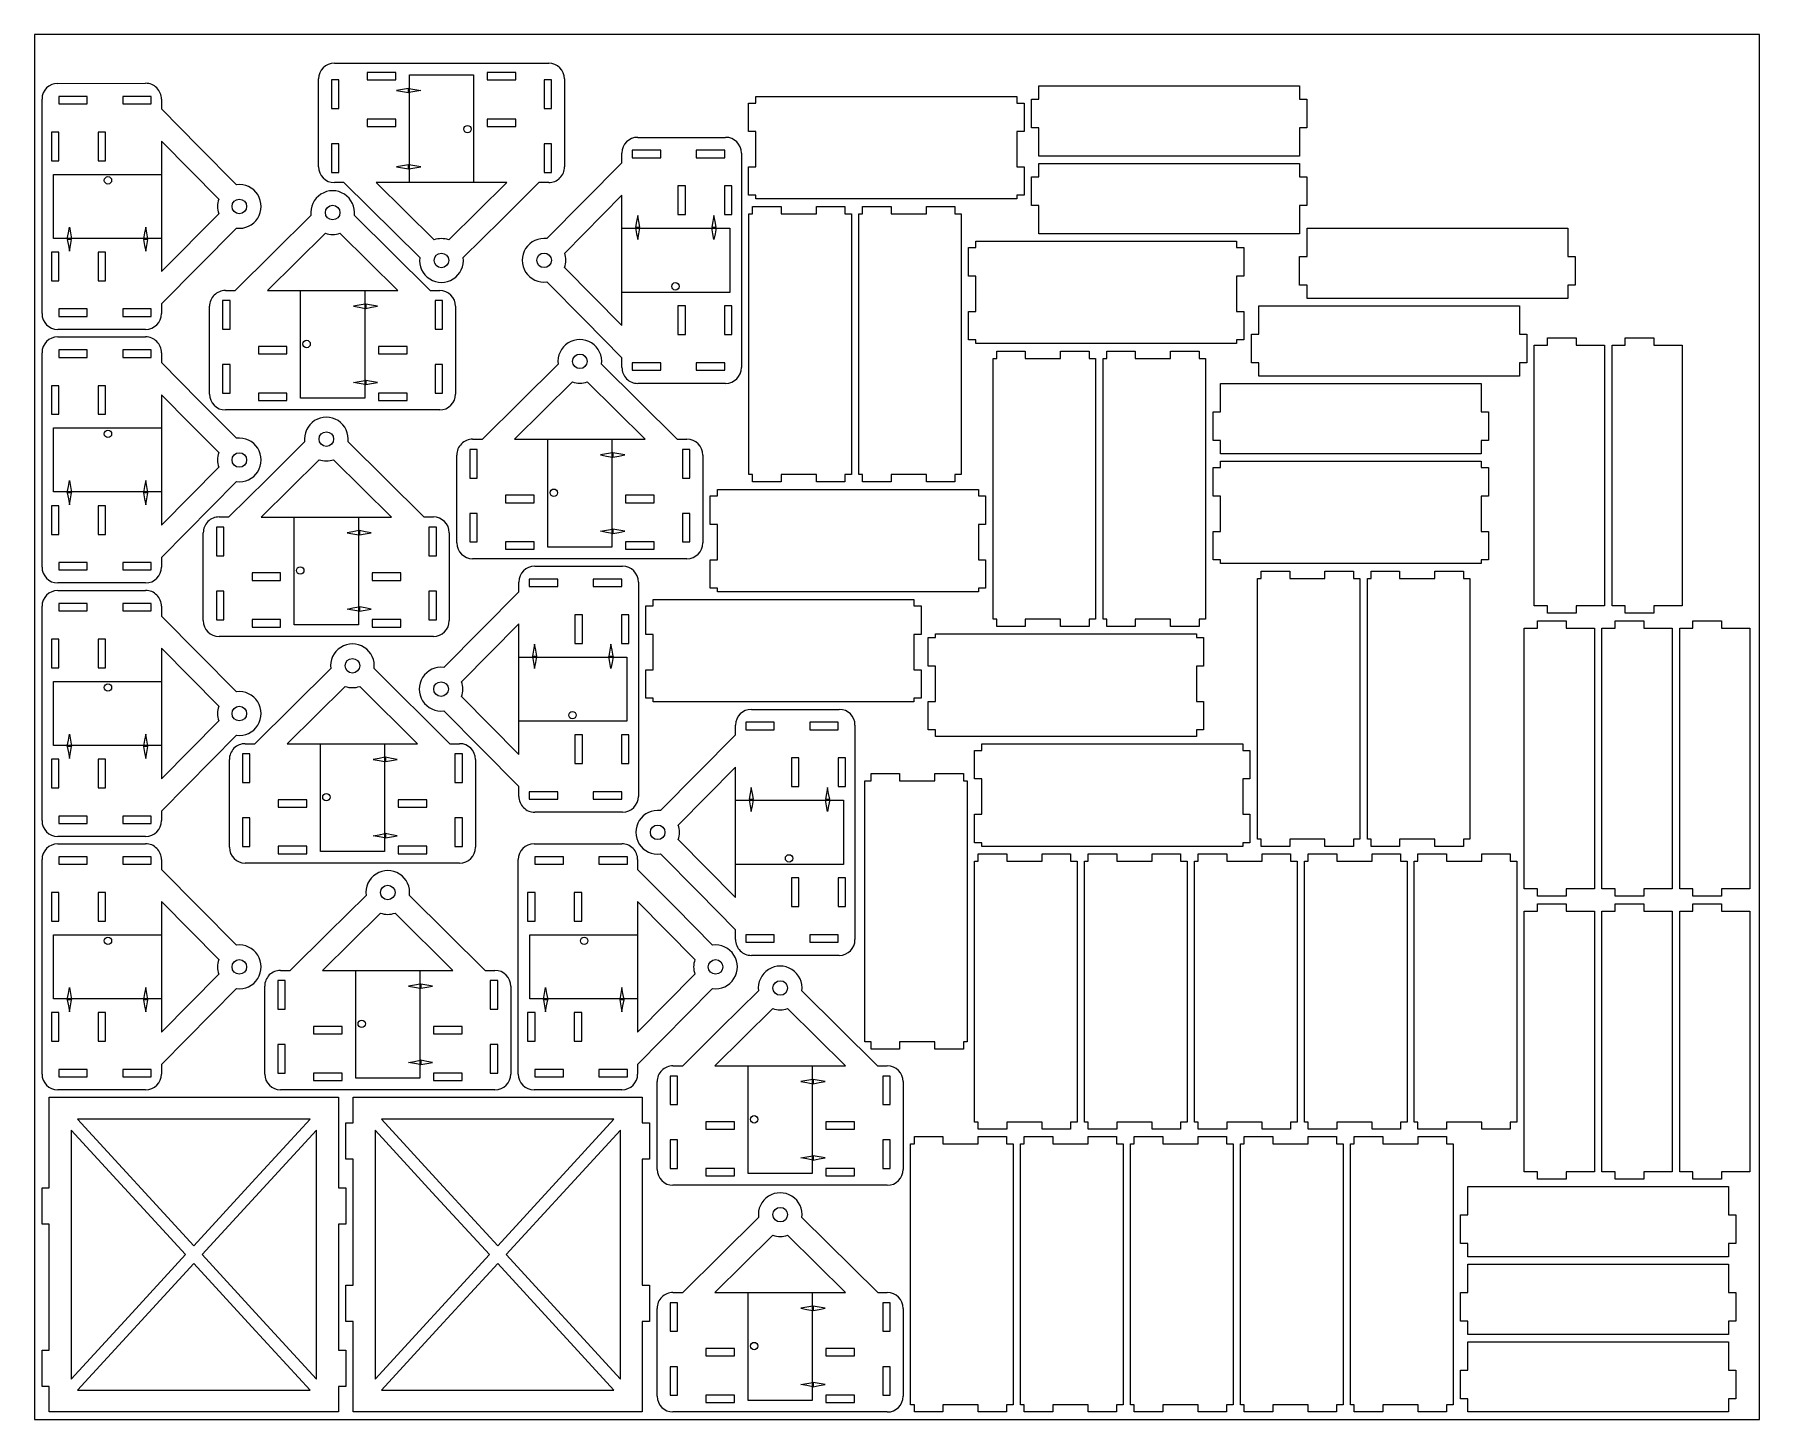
# Model space of a CAD drawing. Extents: x 0 to 710, y 0 to 570.
import ezdxf

# ---------------------------------------------------------------- set-up
doc = ezdxf.new("R2010")
doc.units = 0
doc.header["$MEASUREMENT"] = 0
doc.layers.add('DEFAULT', color=1, linetype='Continuous')

msp = doc.modelspace()

# ---------------------------------------------------------------- linework, layer by layer
at = {"color": 5}
msp.add_lwpolyline([(0, 0), (710, 0), (710, 570), (0, 570)], close=True, dxfattribs=at)
at = {"layer": 'DEFAULT'}
for p, q in [((123.4126, 558.2115), (211.65475, 558.211)), ((148.66875, 554.3545), (136.895, 554.3545)), ((136.895, 554.3545), (136.895, 551.29)), ((148.66875, 551.29), (148.66875, 554.3545)), ((198.08235, 554.3545), (186.30855, 554.3545)), ((186.30855, 554.3545), (186.30855, 551.29)), ((198.08235, 551.29), (198.08235, 554.3545)), ((9.59705, 549.8975), (45.73515, 549.9135)), ((116.9016, 515.562), (116.9016, 551.7005)), ((125.2934, 551.344), (122.2289, 551.344)), ((122.2289, 551.344), (122.2289, 539.5705)), ((125.2934, 539.5705), (125.2934, 551.344)), ((136.895, 551.29), (148.66875, 551.29)), ((186.30855, 551.29), (198.08235, 551.29)), ((212.78515, 551.344), (209.72065, 551.344)), ((209.72065, 551.344), (209.72065, 539.5705)), ((212.78515, 539.5705), (212.78515, 551.344)), ((218.15045, 551.703), (218.16615, 515.565)), ((413.36555, 548.852), (520.669, 548.852)), ((413.36555, 543.38), (413.36555, 548.852)), ((520.669, 548.852), (520.669, 543.38)), ((3.0888, 455.15975), (3.0888, 543.402)), ((21.72975, 544.532), (9.9561, 544.532)), ((9.9561, 544.532), (9.9561, 541.4675)), ((9.9561, 541.4675), (21.72975, 541.4675)), ((21.72975, 541.4675), (21.72975, 544.532)), ((48.0665, 544.532), (36.29285, 544.532)), ((36.29285, 544.532), (36.29285, 541.4675)), ((36.29285, 541.4675), (48.0665, 541.4675)), ((48.0665, 541.4675), (48.0665, 544.532)), ((52.24895, 543.387), (52.24895, 539.367)), ((293.94215, 530.0855), (293.94215, 541.8085)), ((293.94215, 541.8085), (296.94215, 541.8085)), ((296.94215, 541.8085), (296.94215, 544.479)), ((296.94215, 544.479), (404.2766, 544.479)), ((404.2766, 544.479), (404.2766, 541.8085)), ((404.2766, 541.8085), (407.2766, 541.8085)), ((407.2766, 541.8085), (407.2766, 530.0855)), ((410.36555, 531.614), (410.36555, 543.38)), ((410.36555, 543.38), (413.36555, 543.38)), ((520.669, 543.38), (523.7005, 543.38)), ((523.7005, 543.38), (523.7005, 531.614)), ((52.24895, 539.367), (67.68535, 523.772)), ((122.2289, 539.5705), (125.2934, 539.5705)), ((148.66875, 535.16), (136.895, 535.16)), ((136.895, 535.16), (136.895, 532.0955)), ((148.66875, 532.0955), (148.66875, 535.16)), ((198.08235, 535.16), (186.30855, 535.16)), ((186.30855, 535.16), (186.30855, 532.0955)), ((198.08235, 532.0955), (198.08235, 535.16)), ((209.72065, 539.5705), (212.78515, 539.5705)), ((10.00995, 529.8295), (6.94555, 529.8295)), ((6.94555, 529.8295), (6.94555, 518.0555)), ((10.00995, 518.0555), (10.00995, 529.8295)), ((29.20475, 529.8295), (26.1401, 529.8295)), ((26.1401, 529.8295), (26.1401, 518.0555)), ((29.20475, 518.0555), (29.20475, 529.8295)), ((64.0255, 514.1785), (52.23325, 526.0945)), ((52.23325, 526.0945), (52.23325, 472.42045)), ((136.895, 532.0955), (148.66875, 532.0955)), ((186.30855, 532.0955), (198.08235, 532.0955)), ((248.29305, 527.679), (284.4311, 527.679)), ((296.94215, 530.0855), (293.94215, 530.0855)), ((296.94215, 515.543), (296.94215, 530.0855)), ((407.2766, 530.0855), (404.2766, 530.0855)), ((404.2766, 530.0855), (404.2766, 515.543)), ((413.36555, 531.614), (410.36555, 531.614)), ((413.36555, 519.9565), (413.36555, 531.614)), ((523.7005, 531.614), (520.669, 531.614)), ((520.669, 531.614), (520.669, 519.9565)), ((67.6854, 523.7715), (83.12185, 508.1765)), ((125.2934, 525.007), (122.2289, 525.007)), ((122.2289, 525.007), (122.2289, 513.2335)), ((125.2934, 513.2335), (125.2934, 525.007)), ((212.78515, 525.007), (209.72065, 525.007)), ((209.72065, 525.007), (209.72065, 513.2335)), ((212.78515, 513.2335), (212.78515, 525.007)), ((241.782, 517.194), (241.782, 521.168)), ((257.7382, 522.3515), (245.96455, 522.3515)), ((245.96455, 522.3515), (245.96455, 519.2865)), ((245.96455, 519.2865), (257.7382, 519.2865)), ((257.7382, 519.2865), (257.7382, 522.3515)), ((284.07495, 522.3515), (272.3013, 522.3515)), ((272.3013, 522.3515), (272.3013, 519.2865)), ((272.3013, 519.2865), (284.07495, 519.2865)), ((284.07495, 519.2865), (284.07495, 522.3515)), ((290.94215, 521.168), (290.9421, 432.92565)), ((520.669, 519.9565), (413.36555, 519.9565)), ((6.94555, 518.0555), (10.00995, 518.0555)), ((26.1401, 518.0555), (29.20475, 518.0555)), ((75.8177, 502.262), (64.0255, 514.1785)), ((122.2289, 513.2335), (125.2934, 513.2335)), ((209.72065, 513.2335), (212.78515, 513.2335)), ((210.9079, 485.996), (241.782, 517.194)), ((293.94215, 503.82), (293.94215, 515.543)), ((293.94215, 515.543), (296.94215, 515.543)), ((404.2766, 515.543), (407.2766, 515.543)), ((407.2766, 515.543), (407.2766, 503.82)), ((410.36555, 499.6294), (410.36555, 511.396)), ((410.36555, 511.396), (413.36555, 511.396)), ((413.36555, 516.8675), (520.669, 516.8675)), ((413.36555, 511.396), (413.36555, 516.8675)), ((520.669, 516.8675), (520.669, 511.396)), ((520.669, 511.396), (523.7005, 511.396)), ((523.7005, 511.396), (523.7005, 499.6294)), ((127.3864, 509.051), (123.4126, 509.051)), ((158.58435, 478.17695), (127.3864, 509.051)), ((194.3475, 509.067), (140.67335, 509.067)), ((140.67335, 509.067), (164.50475, 485.4844)), ((182.4312, 497.27465), (194.3475, 509.067)), ((207.61965, 509.051), (192.0246, 493.6147)), ((211.64, 509.051), (207.61965, 509.051)), ((267.8909, 507.685), (264.82625, 507.685)), ((264.82625, 507.685), (264.82625, 495.9114)), ((267.8909, 495.9114), (267.8909, 507.685)), ((287.0855, 507.685), (284.0211, 507.685)), ((284.0211, 507.685), (284.0211, 495.9114)), ((287.0855, 495.9114), (287.0855, 507.685)), ((170.5149, 485.48235), (182.4312, 497.2746)), ((241.79775, 503.907), (218.21525, 480.07555)), ((241.79775, 450.2328), (241.79775, 503.907)), ((296.94215, 503.82), (293.94215, 503.82)), ((295.5466, 496.21545), (295.5466, 499.21545)), ((295.5466, 499.21545), (307.26985, 499.21545)), ((296.94215, 502.3045), (296.94215, 503.82)), ((404.2766, 502.3045), (296.94215, 502.3045)), ((307.26985, 499.21545), (307.26985, 496.21545)), ((321.81205, 496.21545), (321.81205, 499.21545)), ((321.81205, 499.21545), (333.5352, 499.21545)), ((333.5352, 499.21545), (333.5352, 496.21545)), ((340.81005, 496.2155), (340.81005, 499.2155)), ((340.81005, 499.2155), (352.53325, 499.2155)), ((352.53325, 499.2155), (352.53325, 496.2155)), ((367.07555, 496.2155), (367.07555, 499.2155)), ((367.07555, 499.2155), (378.7987, 499.2155)), ((378.7987, 499.2155), (378.7987, 496.2155)), ((407.2766, 503.82), (404.2766, 503.82)), ((404.2766, 503.82), (404.2766, 502.3045)), ((413.36555, 499.6294), (410.36555, 499.6294)), ((413.36555, 487.97195), (413.36555, 499.6294)), ((523.7005, 499.6294), (520.669, 499.6294)), ((520.669, 499.6294), (520.669, 487.97195)), ((52.23325, 472.42045), (75.81575, 496.25185)), ((83.1231, 490.33145), (52.24895, 459.1335)), ((98.20255, 480.08405), (113.7976, 495.5205)), ((131.6428, 495.5218), (162.84075, 464.64765)), ((192.0246, 493.6147), (176.42955, 478.1783)), ((264.82625, 495.9114), (267.8909, 495.9114)), ((284.0211, 495.9114), (287.0855, 495.9114)), ((294.031, 388.881), (294.031, 496.21545)), ((294.031, 496.21545), (295.5466, 496.21545)), ((307.26985, 496.21545), (321.81205, 496.21545)), ((333.5352, 496.21545), (336.20545, 496.21545)), ((336.20545, 496.21545), (336.20545, 388.881)), ((339.29445, 388.88105), (339.29445, 496.2155)), ((339.29445, 496.2155), (340.81005, 496.2155)), ((352.53325, 496.2155), (367.07555, 496.2155)), ((378.7987, 496.2155), (381.46895, 496.2155)), ((381.46895, 496.2155), (381.46895, 388.88105)), ((523.758, 478.652), (523.758, 490.3095)), ((523.758, 490.3095), (631.0615, 490.3095)), ((631.0615, 490.3095), (631.0615, 478.652)), ((119.71225, 488.21635), (107.79595, 476.42415)), ((149.5538, 464.6319), (125.7224, 488.2144)), ((387.4689, 482.30165), (387.4689, 484.9719)), ((387.4689, 484.9719), (494.8033, 484.9719)), ((520.669, 487.97195), (413.36555, 487.97195)), ((494.8033, 484.9719), (494.8033, 482.30165)), ((10.00995, 480.4159), (6.94555, 480.4159)), ((6.94555, 480.4159), (6.94555, 468.6422)), ((10.00995, 468.6422), (10.00995, 480.4159)), ((29.20475, 480.4159), (26.1401, 480.4159)), ((26.1401, 480.4159), (26.1401, 468.6422)), ((29.20475, 468.6422), (29.20475, 480.4159)), ((82.60755, 464.6477), (98.2026, 480.0841)), ((107.79595, 476.42415), (95.87965, 464.6319)), ((384.4689, 470.57855), (384.4689, 482.30165)), ((384.4689, 482.30165), (387.4689, 482.30165)), ((494.8033, 482.30165), (497.8033, 482.30165)), ((497.8033, 482.30165), (497.8033, 470.57855)), ((520.7265, 466.8856), (520.7265, 478.652)), ((520.7265, 478.652), (523.758, 478.652)), ((631.0615, 478.652), (634.0615, 478.652)), ((634.0615, 478.652), (634.0615, 466.8856)), ((6.94555, 468.6422), (10.00995, 468.6422)), ((26.1401, 468.6422), (29.20475, 468.6422)), ((218.21325, 474.0654), (230.0055, 462.1491)), ((387.4689, 470.57855), (384.4689, 470.57855)), ((387.4689, 456.03625), (387.4689, 470.57855)), ((497.8033, 470.57855), (494.8033, 470.57855)), ((494.8033, 470.57855), (494.8033, 456.03625)), ((78.5872, 464.6477), (82.60755, 464.6477)), ((95.87965, 464.6319), (149.5538, 464.6319)), ((162.84075, 464.64765), (166.8146, 464.64765)), ((226.3456, 452.55575), (210.9092, 468.1508)), ((230.0055, 462.1491), (241.79775, 450.2328)), ((523.758, 466.8856), (520.7265, 466.8856)), ((523.758, 461.41395), (523.758, 466.8856)), ((634.0615, 466.8856), (631.0615, 466.8856)), ((631.0615, 466.8856), (631.0615, 461.41395)), ((21.72975, 457.0406), (9.9561, 457.0406)), ((9.9561, 457.0406), (9.9561, 453.97605)), ((21.72975, 453.97605), (21.72975, 457.0406)), ((48.0665, 457.0406), (36.29285, 457.0406)), ((36.29285, 457.0406), (36.29285, 453.97605)), ((48.0665, 453.97605), (48.0665, 457.0406)), ((52.24895, 459.1335), (52.24895, 455.15975)), ((72.07675, 421.99575), (72.0611, 458.13385)), ((77.442, 460.4651), (77.442, 448.69145)), ((80.5065, 460.4651), (77.442, 460.4651)), ((80.5065, 448.69145), (80.5065, 460.4651)), ((164.9337, 460.4651), (164.9337, 448.69145)), ((167.9982, 460.4651), (164.9337, 460.4651)), ((167.9982, 448.69145), (167.9982, 460.4651)), ((173.3256, 458.13665), (173.3256, 421.99855)), ((267.89095, 458.27175), (264.8263, 458.27175)), ((264.8263, 458.27175), (264.8263, 446.4979)), ((267.89095, 446.4979), (267.89095, 458.27175)), ((287.0854, 458.27175), (284.02105, 458.27175)), ((284.02105, 458.27175), (284.02105, 446.4979)), ((287.0854, 446.4979), (287.0854, 458.27175)), ((384.4689, 444.31305), (384.4689, 456.03625)), ((384.4689, 456.03625), (387.4689, 456.03625)), ((494.8033, 456.03625), (497.8033, 456.03625)), ((497.8033, 456.03625), (497.8033, 444.31305)), ((503.924, 446.66755), (503.924, 458.32505)), ((503.924, 458.32505), (611.2275, 458.32505)), ((631.0615, 461.41395), (523.758, 461.41395)), ((611.2275, 458.32505), (611.2275, 446.66755)), ((45.73795, 448.64875), (9.59985, 448.64875)), ((9.9561, 453.97605), (21.72975, 453.97605)), ((36.29285, 453.97605), (48.0665, 453.97605)), ((77.442, 448.69145), (80.5065, 448.69145)), ((164.9337, 448.69145), (167.9982, 448.69145)), ((241.78195, 436.9607), (226.34555, 452.5558)), ((9.59705, 445.5443), (45.73515, 445.55995)), ((92.1448, 441.60335), (92.1448, 438.53875)), ((103.9186, 441.60335), (92.1448, 441.60335)), ((103.9186, 438.53875), (103.9186, 441.60335)), ((141.55835, 441.60335), (141.55835, 438.53875)), ((153.3321, 441.60335), (141.55835, 441.60335)), ((153.3321, 438.53875), (153.3321, 441.60335)), ((264.8263, 446.4979), (267.89095, 446.4979)), ((284.02105, 446.4979), (287.0854, 446.4979)), ((387.4689, 444.31305), (384.4689, 444.31305)), ((387.4689, 442.7974), (387.4689, 444.31305)), ((494.8033, 442.7974), (387.4689, 442.7974)), ((497.8033, 444.31305), (494.8033, 444.31305)), ((494.8033, 444.31305), (494.8033, 442.7974)), ((500.892, 434.9012), (500.892, 446.66755)), ((500.892, 446.66755), (503.924, 446.66755)), ((611.2275, 446.66755), (614.2275, 446.66755)), ((614.2275, 446.66755), (614.2275, 434.9012)), ((617.316, 334.8019), (617.316, 442.1053)), ((617.316, 442.1053), (622.788, 442.1053)), ((622.788, 442.1053), (622.788, 445.13695)), ((622.788, 445.13695), (634.5545, 445.13695)), ((634.5545, 445.13695), (634.5545, 442.1053)), ((634.5545, 442.1053), (646.212, 442.1053)), ((646.212, 442.1053), (646.212, 334.8019)), ((649.3005, 334.8019), (649.3005, 442.1053)), ((649.3005, 442.1053), (654.7725, 442.1053)), ((654.7725, 442.1053), (654.7725, 445.13695)), ((654.7725, 445.13695), (666.539, 445.13695)), ((666.539, 445.13695), (666.539, 442.1053)), ((666.539, 442.1053), (678.196, 442.1053)), ((678.196, 442.1053), (678.196, 334.8019)), ((3.08885, 350.80645), (3.08885, 439.0486)), ((21.72975, 440.17905), (9.9561, 440.17905)), ((9.9561, 440.17905), (9.9561, 437.1145)), ((9.9561, 437.1145), (21.72975, 437.1145)), ((21.72975, 437.1145), (21.72975, 440.17905)), ((48.0665, 440.17905), (36.29285, 440.17905)), ((36.29285, 440.17905), (36.29285, 437.1145)), ((36.29285, 437.1145), (48.0665, 437.1145)), ((48.0665, 437.1145), (48.0665, 440.17905)), ((52.249, 439.03385), (52.249, 435.0135)), ((52.249, 435.0135), (67.6854, 419.41845)), ((77.442, 434.12835), (77.442, 422.3547)), ((80.5065, 434.12835), (77.442, 434.12835)), ((80.5065, 422.3547), (80.5065, 434.12835)), ((92.1448, 438.53875), (103.9186, 438.53875)), ((141.55835, 438.53875), (153.3321, 438.53875)), ((164.9337, 434.12835), (164.9337, 422.3547)), ((167.9982, 434.12835), (164.9337, 434.12835)), ((167.9982, 422.3547), (167.9982, 434.12835)), ((199.94155, 418.8673), (215.5366, 434.3037)), ((233.3818, 434.305), (264.57975, 403.4309)), ((241.782, 432.94035), (241.78195, 436.9607)), ((257.73815, 434.8597), (245.9645, 434.8597)), ((245.9645, 434.8597), (245.9645, 431.79515)), ((257.73815, 431.79515), (257.73815, 434.8597)), ((284.0749, 434.8597), (272.30125, 434.8597)), ((272.30125, 434.8597), (272.30125, 431.79515)), ((284.0749, 431.79515), (284.0749, 434.8597)), ((394.5767, 329.3741), (394.5767, 436.7085)), ((394.5767, 436.7085), (396.0923, 436.7085)), ((396.0923, 436.7085), (396.0923, 439.7085)), ((396.0923, 439.7085), (407.81555, 439.7085)), ((407.81555, 439.7085), (407.81555, 436.7085)), ((407.81555, 436.7085), (422.3578, 436.7085)), ((422.3578, 436.7085), (422.3578, 439.7085)), ((422.3578, 439.7085), (434.0809, 439.7085)), ((434.0809, 439.7085), (434.0809, 436.7085)), ((434.0809, 436.7085), (436.7512, 436.7085)), ((436.7512, 436.7085), (436.7512, 329.3741)), ((439.84005, 329.3741), (439.84005, 436.7085)), ((439.84005, 436.7085), (441.35565, 436.7085)), ((441.35565, 436.7085), (441.35565, 439.7085)), ((441.35565, 439.7085), (453.0789, 439.7085)), ((453.0789, 439.7085), (453.0789, 436.7085)), ((453.0789, 436.7085), (467.6211, 436.7085)), ((467.6211, 436.7085), (467.6211, 439.7085)), ((467.6211, 439.7085), (479.34425, 439.7085)), ((479.34425, 439.7085), (479.34425, 436.7085)), ((479.34425, 436.7085), (482.01455, 436.7085)), ((482.01455, 436.7085), (482.01455, 329.3741)), ((503.924, 434.9012), (500.892, 434.9012)), ((503.924, 429.42955), (503.924, 434.9012)), ((614.2275, 434.9012), (611.2275, 434.9012)), ((611.2275, 434.9012), (611.2275, 429.42955)), ((221.45125, 426.99955), (209.53495, 415.20735)), ((251.2928, 403.41505), (227.4614, 426.99755)), ((245.9645, 431.79515), (257.73815, 431.79515)), ((284.4339, 426.42995), (248.2958, 426.4143)), ((272.30125, 431.79515), (284.0749, 431.79515)), ((488.13505, 414.6832), (488.13505, 426.34065)), ((488.13505, 426.34065), (595.4385, 426.34065)), ((611.2275, 429.42955), (503.924, 429.42955)), ((595.4385, 426.34065), (595.4385, 414.6832)), ((10.00995, 425.47625), (6.94555, 425.47625)), ((6.94555, 425.47625), (6.94555, 413.70245)), ((10.00995, 413.70245), (10.00995, 425.47625)), ((29.20475, 425.47625), (26.1401, 425.47625)), ((26.1401, 425.47625), (26.1401, 413.70245)), ((29.20475, 413.70245), (29.20475, 425.47625)), ((64.0255, 409.8251), (52.23325, 421.7414)), ((52.23325, 421.7414), (52.23325, 368.06725)), ((67.6854, 419.41845), (83.12185, 403.8234)), ((77.442, 422.3547), (80.5065, 422.3547)), ((92.1448, 422.40855), (92.1448, 419.3442)), ((103.9186, 422.40855), (92.1448, 422.40855)), ((92.1448, 419.3442), (103.9186, 419.3442)), ((103.9186, 419.3442), (103.9186, 422.40855)), ((141.55835, 422.40855), (141.55835, 419.34415)), ((153.3321, 422.40855), (141.55835, 422.40855)), ((141.55835, 419.34415), (153.3321, 419.34415)), ((153.3321, 419.34415), (153.3321, 422.40855)), ((164.9337, 422.3547), (167.9982, 422.3547)), ((6.94555, 413.70245), (10.00995, 413.70245)), ((26.1401, 413.70245), (29.20475, 413.70245)), ((166.8146, 415.48755), (78.57245, 415.48755)), ((184.3465, 403.4309), (199.94155, 418.86735)), ((209.53495, 415.2073), (197.61865, 403.41505)), ((485.10345, 402.91675), (485.10345, 414.6832)), ((485.10345, 414.6832), (488.13505, 414.6832)), ((595.4385, 414.6832), (598.4385, 414.6832)), ((598.4385, 414.6832), (598.4385, 402.91675)), ((75.8177, 397.9088), (64.0255, 409.82505)), ((95.6023, 386.87345), (111.1973, 402.3099)), ((129.04255, 402.3112), (160.2405, 371.43705)), ((179.18105, 399.24835), (179.18105, 387.47465)), ((182.24555, 399.24835), (179.18105, 399.24835)), ((180.32615, 403.4309), (184.3465, 403.4309)), ((182.24555, 387.47465), (182.24555, 399.24835)), ((197.61865, 403.41505), (251.2928, 403.41505)), ((264.57975, 403.4309), (268.55355, 403.4309)), ((266.67275, 399.24835), (266.67275, 387.47465)), ((269.73725, 399.24835), (266.67275, 399.24835)), ((269.73725, 387.47465), (269.73725, 399.24835)), ((488.13505, 402.91675), (485.10345, 402.91675)), ((488.13505, 397.4451), (488.13505, 402.91675)), ((598.4385, 402.91675), (595.4385, 402.91675)), ((595.4385, 402.91675), (595.4385, 397.4451)), ((52.23325, 368.06725), (75.81575, 391.8986)), ((117.112, 395.00575), (105.1957, 383.2135)), ((146.9535, 371.42125), (123.12215, 395.0037)), ((173.8157, 360.77895), (173.80005, 396.91705)), ((275.0646, 396.9199), (275.0646, 360.7818)), ((485.1034, 380.05175), (485.1034, 391.77485)), ((485.1034, 391.77485), (488.1034, 391.77485)), ((488.1034, 391.77485), (488.1034, 394.44515)), ((488.1034, 394.44515), (595.438, 394.44515)), ((595.4385, 397.4451), (488.13505, 397.4451)), ((595.438, 394.44515), (595.438, 391.77485)), ((595.438, 391.77485), (598.438, 391.77485)), ((598.438, 391.77485), (598.438, 380.05175)), ((83.12315, 385.9782), (52.249, 354.7802)), ((80.00725, 371.43705), (95.6023, 386.87355)), ((179.18105, 387.47465), (182.24555, 387.47465)), ((266.67275, 387.47465), (269.73725, 387.47465)), ((295.5466, 388.881), (294.031, 388.881)), ((295.5466, 385.881), (295.5466, 388.881)), ((307.26985, 385.881), (295.5466, 385.881)), ((321.81205, 388.881), (307.26985, 388.881)), ((307.26985, 388.881), (307.26985, 385.881)), ((321.81205, 385.881), (321.81205, 388.881)), ((333.5352, 385.881), (321.81205, 385.881)), ((336.20545, 388.881), (333.5352, 388.881)), ((333.5352, 388.881), (333.5352, 385.881)), ((340.81005, 388.88105), (339.29445, 388.88105)), ((340.81005, 385.88105), (340.81005, 388.88105)), ((352.53325, 385.88105), (340.81005, 385.88105)), ((367.07555, 388.88105), (352.53325, 388.88105)), ((352.53325, 388.88105), (352.53325, 385.88105)), ((367.07555, 385.88105), (367.07555, 388.88105)), ((378.7987, 385.88105), (367.07555, 385.88105)), ((381.46895, 388.88105), (378.7987, 388.88105)), ((378.7987, 388.88105), (378.7987, 385.88105)), ((105.1957, 383.21345), (93.2794, 371.42125)), ((193.88385, 380.38655), (193.88385, 377.32195)), ((205.65765, 380.38655), (193.88385, 380.38655)), ((193.88385, 377.32195), (205.65765, 377.32195)), ((205.65765, 377.32195), (205.65765, 380.38655)), ((243.2974, 380.38655), (243.2974, 377.32195)), ((255.0712, 380.38655), (243.2974, 380.38655)), ((243.2974, 377.32195), (255.0712, 377.32195)), ((255.0712, 377.32195), (255.0712, 380.38655)), ((278.15335, 368.3987), (278.15335, 380.12185)), ((278.15335, 380.12185), (281.15335, 380.12185)), ((281.15335, 380.12185), (281.15335, 382.7921)), ((281.15335, 382.7921), (388.4878, 382.7921)), ((388.4878, 382.7921), (388.4878, 380.12185)), ((388.4878, 380.12185), (391.4878, 380.12185)), ((391.4878, 380.12185), (391.4878, 368.3987)), ((488.1034, 380.05175), (485.1034, 380.05175)), ((488.1034, 365.50945), (488.1034, 380.05175)), ((598.438, 380.05175), (595.438, 380.05175)), ((595.438, 380.05175), (595.438, 365.50945)), ((10.00995, 376.06275), (6.94555, 376.06275)), ((6.94555, 376.06275), (6.94555, 364.28895)), ((10.00995, 364.28895), (10.00995, 376.06275)), ((29.20475, 376.06275), (26.1401, 376.06275)), ((26.1401, 376.06275), (26.1401, 364.28895)), ((29.20475, 364.28895), (29.20475, 376.06275)), ((75.9869, 371.43705), (80.00725, 371.43705)), ((93.2794, 371.42125), (146.9535, 371.42125)), ((160.2405, 371.43705), (164.2143, 371.43705)), ((179.18105, 372.9116), (179.18105, 361.1379)), ((182.24555, 372.9116), (179.18105, 372.9116)), ((182.24555, 361.1379), (182.24555, 372.9116)), ((266.67275, 372.9116), (266.67275, 361.1379)), ((269.73725, 372.9116), (266.67275, 372.9116)), ((269.73725, 361.1379), (269.73725, 372.9116)), ((6.94555, 364.28895), (10.00995, 364.28895)), ((26.1401, 364.28895), (29.20475, 364.28895)), ((69.4764, 328.78515), (69.46075, 364.9232)), ((74.84175, 367.2545), (74.84175, 355.4808)), ((77.90625, 367.2545), (74.84175, 367.2545)), ((77.90625, 355.4808), (77.90625, 367.2545)), ((162.3335, 367.25455), (162.3335, 355.48085)), ((165.398, 367.25455), (162.3335, 367.25455)), ((165.398, 355.48085), (165.398, 367.25455)), ((170.7253, 364.92605), (170.7253, 328.78795)), ((281.15335, 368.3987), (278.15335, 368.3987)), ((281.15335, 353.85645), (281.15335, 368.3987)), ((391.4878, 368.3987), (388.4878, 368.3987)), ((388.4878, 368.3987), (388.4878, 353.85645)), ((485.1034, 353.78625), (485.1034, 365.50945)), ((485.1034, 365.50945), (488.1034, 365.50945)), ((595.438, 365.50945), (598.438, 365.50945)), ((598.438, 365.50945), (598.438, 353.78625)), ((74.84175, 355.4808), (77.90625, 355.4808)), ((162.3335, 355.48085), (165.398, 355.48085)), ((179.18105, 361.1379), (182.24555, 361.1379)), ((193.88385, 361.19175), (193.88385, 358.1274)), ((205.65765, 361.19175), (193.88385, 361.19175)), ((193.88385, 358.1274), (205.65765, 358.1274)), ((205.65765, 358.1274), (205.65765, 361.19175)), ((243.2974, 361.19175), (243.2974, 358.1274)), ((255.0712, 361.19175), (243.2974, 361.19175)), ((243.2974, 358.1274), (255.0712, 358.1274)), ((255.0712, 358.1274), (255.0712, 361.19175)), ((266.67275, 361.1379), (269.73725, 361.1379)), ((21.72975, 352.68745), (9.9561, 352.68745)), ((9.9561, 352.68745), (9.9561, 349.6229)), ((9.9561, 349.6229), (21.72975, 349.6229)), ((21.72975, 349.6229), (21.72975, 352.68745)), ((48.0665, 352.68745), (36.29285, 352.68745)), ((36.29285, 352.68745), (36.29285, 349.6229)), ((36.29285, 349.6229), (48.0665, 349.6229)), ((48.0665, 349.6229), (48.0665, 352.68745)), ((52.249, 354.7802), (52.249, 350.80645)), ((89.54455, 348.39275), (89.54455, 345.3281)), ((101.3183, 348.39275), (89.54455, 348.39275)), ((101.3183, 345.3281), (101.3183, 348.39275)), ((138.95805, 348.39275), (138.95805, 345.32815)), ((150.73185, 348.39275), (138.95805, 348.39275)), ((150.73185, 345.32815), (150.73185, 348.39275)), ((268.55355, 354.27075), (180.3114, 354.27075)), ((205.89435, 351.1818), (242.03245, 351.1818)), ((278.15335, 342.1332), (278.15335, 353.85645)), ((278.15335, 353.85645), (281.15335, 353.85645)), ((388.4878, 353.85645), (391.4878, 353.85645)), ((391.4878, 353.85645), (391.4878, 342.1332)), ((488.1034, 353.78625), (485.1034, 353.78625)), ((488.1034, 352.2706), (488.1034, 353.78625)), ((595.438, 352.2706), (488.1034, 352.2706)), ((504.897, 346.1817), (504.897, 349.1817)), ((504.897, 349.1817), (516.62, 349.1817)), ((516.62, 349.1817), (516.62, 346.1817)), ((531.162, 346.1817), (531.162, 349.1817)), ((531.162, 349.1817), (542.8855, 349.1817)), ((542.8855, 349.1817), (542.8855, 346.1817)), ((550.16, 346.1817), (550.16, 349.1817)), ((550.16, 349.1817), (561.8835, 349.1817)), ((561.8835, 349.1817), (561.8835, 346.1817)), ((576.4255, 346.1817), (576.4255, 349.1817)), ((576.4255, 349.1817), (588.149, 349.1817)), ((588.149, 349.1817), (588.149, 346.1817)), ((598.438, 353.78625), (595.438, 353.78625)), ((595.438, 353.78625), (595.438, 352.2706)), ((9.59705, 341.1911), (45.73515, 341.20675)), ((45.73795, 344.2954), (9.59985, 344.2954)), ((74.84175, 340.9178), (74.84175, 329.14405)), ((77.90625, 340.9178), (74.84175, 340.9178)), ((77.90625, 329.14405), (77.90625, 340.9178)), ((89.54455, 345.3281), (101.3183, 345.3281)), ((138.95805, 345.32815), (150.73185, 345.32815)), ((162.3335, 340.9178), (162.3335, 329.14405)), ((165.398, 340.9178), (162.3335, 340.9178)), ((165.398, 329.14405), (165.398, 340.9178)), ((199.3833, 340.69695), (199.3833, 344.67075)), ((215.33955, 345.8543), (203.56585, 345.8543)), ((203.56585, 345.8543), (203.56585, 342.7898)), ((203.56585, 342.7898), (215.33955, 342.7898)), ((215.33955, 342.7898), (215.33955, 345.8543)), ((241.6763, 345.8543), (229.9026, 345.8543)), ((229.9026, 345.8543), (229.9026, 342.7898)), ((229.9026, 342.7898), (241.6763, 342.7898)), ((241.6763, 342.7898), (241.6763, 345.8543)), ((248.5435, 344.67075), (248.54345, 256.4286)), ((281.15335, 342.1332), (278.15335, 342.1332)), ((281.15335, 340.6176), (281.15335, 342.1332)), ((391.4878, 342.1332), (388.4878, 342.1332)), ((388.4878, 342.1332), (388.4878, 340.6176)), ((503.381, 238.8473), (503.381, 346.1817)), ((503.381, 346.1817), (504.897, 346.1817)), ((516.62, 346.1817), (531.162, 346.1817)), ((542.8855, 346.1817), (545.5555, 346.1817)), ((545.5555, 346.1817), (545.5555, 238.8473)), ((548.6445, 238.8473), (548.6445, 346.1817)), ((548.6445, 346.1817), (550.16, 346.1817)), ((561.8835, 346.1817), (576.4255, 346.1817)), ((588.149, 346.1817), (590.819, 346.1817)), ((590.819, 346.1817), (590.819, 238.8473)), ((3.08885, 246.45325), (3.08885, 334.6954)), ((21.72975, 335.8258), (9.9561, 335.8258)), ((9.9561, 335.8258), (9.9561, 332.76125)), ((21.72975, 332.76125), (21.72975, 335.8258)), ((48.0665, 335.8258), (36.29285, 335.8258)), ((36.29285, 335.8258), (36.29285, 332.76125)), ((48.0665, 332.76125), (48.0665, 335.8258)), ((52.249, 334.6806), (52.249, 330.66025)), ((168.5092, 309.499), (199.3833, 340.69695)), ((251.63225, 323.13535), (251.63225, 334.8585)), ((251.63225, 334.8585), (254.63225, 334.8585)), ((254.63225, 334.8585), (254.63225, 337.52875)), ((254.63225, 337.52875), (361.9667, 337.52875)), ((388.4878, 340.6176), (281.15335, 340.6176)), ((361.9667, 337.52875), (361.9667, 334.8585)), ((361.9667, 334.8585), (364.9667, 334.8585)), ((364.9667, 334.8585), (364.9667, 323.13535)), ((622.788, 334.8019), (617.316, 334.8019)), ((622.788, 331.8019), (622.788, 334.8019)), ((646.212, 334.8019), (634.5545, 334.8019)), ((634.5545, 334.8019), (634.5545, 331.8019)), ((654.7725, 334.8019), (649.3005, 334.8019)), ((654.7725, 331.8019), (654.7725, 334.8019)), ((678.196, 334.8019), (666.539, 334.8019)), ((666.539, 334.8019), (666.539, 331.8019)), ((9.9561, 332.76125), (21.72975, 332.76125)), ((36.29285, 332.76125), (48.0665, 332.76125)), ((52.249, 330.66025), (67.6854, 315.06525)), ((74.84175, 329.14405), (77.90625, 329.14405)), ((89.54455, 329.19795), (89.54455, 326.1336)), ((101.3183, 329.19795), (89.54455, 329.19795)), ((101.3183, 326.1336), (101.3183, 329.19795)), ((138.9581, 329.19795), (138.9581, 326.1336)), ((150.7319, 329.19795), (138.9581, 329.19795)), ((150.7319, 326.1336), (150.7319, 329.19795)), ((162.3335, 329.14405), (165.398, 329.14405)), ((199.3991, 327.40995), (175.8166, 303.5786)), ((199.3991, 273.7358), (199.3991, 327.40995)), ((225.49225, 331.18825), (222.4276, 331.18825)), ((222.4276, 331.18825), (222.4276, 319.41445)), ((225.49225, 319.41445), (225.49225, 331.18825)), ((244.6868, 331.18825), (241.62245, 331.18825)), ((241.62245, 331.18825), (241.62245, 319.41445)), ((244.6868, 319.41445), (244.6868, 331.18825)), ((396.0923, 329.3741), (394.5767, 329.3741)), ((396.0923, 326.3741), (396.0923, 329.3741)), ((422.3578, 329.3741), (407.81555, 329.3741)), ((407.81555, 329.3741), (407.81555, 326.3741)), ((422.3578, 326.3741), (422.3578, 329.3741)), ((436.7512, 329.3741), (434.0809, 329.3741)), ((434.0809, 329.3741), (434.0809, 326.3741)), ((441.35565, 329.3741), (439.84005, 329.3741)), ((441.35565, 326.3741), (441.35565, 329.3741)), ((467.6211, 329.3741), (453.0789, 329.3741)), ((453.0789, 329.3741), (453.0789, 326.3741)), ((467.6211, 326.3741), (467.6211, 329.3741)), ((482.01455, 329.3741), (479.34425, 329.3741)), ((479.34425, 329.3741), (479.34425, 326.3741)), ((618.6575, 325.68135), (618.6575, 328.713)), ((618.6575, 328.713), (630.424, 328.713)), ((634.5545, 331.8019), (622.788, 331.8019)), ((630.424, 328.713), (630.424, 325.68135)), ((650.642, 325.68135), (650.642, 328.713)), ((650.642, 328.713), (662.4085, 328.713)), ((666.539, 331.8019), (654.7725, 331.8019)), ((662.4085, 328.713), (662.4085, 325.68135)), ((682.6265, 325.68135), (682.6265, 328.713)), ((682.6265, 328.713), (694.393, 328.713)), ((694.393, 328.713), (694.393, 325.68135)), ((10.00995, 321.123), (6.94555, 321.123)), ((6.94555, 321.123), (6.94555, 309.3492)), ((10.00995, 309.3492), (10.00995, 321.123)), ((29.20475, 321.123), (26.1401, 321.123)), ((26.1401, 321.123), (26.1401, 309.3492)), ((29.20475, 309.3492), (29.20475, 321.123)), ((164.2143, 322.2769), (75.97215, 322.2769)), ((89.54455, 326.1336), (101.3183, 326.1336)), ((138.9581, 326.1336), (150.7319, 326.1336)), ((254.63225, 323.13535), (251.63225, 323.13535)), ((254.63225, 308.5931), (254.63225, 323.13535)), ((364.9667, 323.13535), (361.9667, 323.13535)), ((361.9667, 323.13535), (361.9667, 308.5931)), ((367.8814, 321.76955), (370.8814, 321.76955)), ((367.8814, 310.0463), (367.8814, 321.76955)), ((370.8814, 321.76955), (370.8814, 323.28515)), ((370.8814, 323.28515), (478.21585, 323.28515)), ((407.81555, 326.3741), (396.0923, 326.3741)), ((434.0809, 326.3741), (422.3578, 326.3741)), ((453.0789, 326.3741), (441.35565, 326.3741)), ((479.34425, 326.3741), (467.6211, 326.3741)), ((478.21585, 323.28515), (478.21585, 321.76955)), ((478.21585, 321.76955), (481.21585, 321.76955)), ((481.21585, 321.76955), (481.21585, 310.0463)), ((613.186, 218.3779), (613.186, 325.68135)), ((613.186, 325.68135), (618.6575, 325.68135)), ((630.424, 325.68135), (642.0815, 325.68135)), ((642.0815, 325.68135), (642.0815, 218.3779)), ((645.1705, 218.3779), (645.1705, 325.68135)), ((645.1705, 325.68135), (650.642, 325.68135)), ((662.4085, 325.68135), (674.066, 325.68135)), ((674.066, 325.68135), (674.066, 218.3779)), ((677.1545, 218.3779), (677.1545, 325.68135)), ((677.1545, 325.68135), (682.6265, 325.68135)), ((694.393, 325.68135), (706.0505, 325.68135)), ((706.0505, 325.68135), (706.0505, 218.3779)), ((64.0255, 305.47185), (52.23325, 317.3881)), ((52.23325, 317.3881), (52.23325, 263.714)), ((67.6854, 315.0653), (83.12185, 299.4702)), ((222.4276, 319.41445), (225.49225, 319.41445)), ((241.62245, 319.41445), (244.6868, 319.41445)), ((6.94555, 309.3492), (10.00995, 309.3492)), ((26.1401, 309.3492), (29.20475, 309.3492)), ((75.8177, 293.55555), (64.0255, 305.47185)), ((106.34295, 293.5742), (121.938, 309.0106)), ((139.78325, 309.01195), (170.9812, 278.1378)), ((251.63225, 296.86985), (251.63225, 308.5931)), ((251.63225, 308.5931), (254.63225, 308.5931)), ((361.9667, 308.5931), (364.9667, 308.5931)), ((364.9667, 308.5931), (364.9667, 296.86985)), ((370.8814, 310.0463), (367.8814, 310.0463)), ((370.8814, 295.50405), (370.8814, 310.0463)), ((481.21585, 310.0463), (478.21585, 310.0463)), ((478.21585, 310.0463), (478.21585, 295.50405)), ((127.85265, 301.7065), (115.9364, 289.9143)), ((157.6942, 278.12205), (133.86285, 301.70455)), ((90.74795, 278.1378), (106.34295, 293.5742)), ((183.9469, 276.05875), (168.5105, 291.6538)), ((175.8146, 297.5684), (187.60685, 285.65215)), ((254.63225, 296.86985), (251.63225, 296.86985)), ((254.63225, 295.3543), (254.63225, 296.86985)), ((361.9667, 295.3543), (254.63225, 295.3543)), ((295.06215, 292.2654), (331.20025, 292.2654)), ((364.9667, 296.86985), (361.9667, 296.86985)), ((361.9667, 296.86985), (361.9667, 295.3543)), ((367.8814, 283.78095), (367.8814, 295.50405)), ((367.8814, 295.50405), (370.8814, 295.50405)), ((478.21585, 295.50405), (481.21585, 295.50405)), ((481.21585, 295.50405), (481.21585, 283.78095)), ((52.23325, 263.714), (75.81575, 287.5454)), ((115.9364, 289.9143), (104.0201, 278.12205)), ((187.60685, 285.6521), (199.3991, 273.7358)), ((288.5512, 281.7806), (288.5512, 285.75435)), ((304.50745, 286.938), (292.7338, 286.938)), ((292.7338, 286.938), (292.7338, 283.87345)), ((304.50745, 283.87345), (304.50745, 286.938)), ((330.8442, 286.938), (319.07055, 286.938)), ((319.07055, 286.938), (319.07055, 283.87345)), ((330.8442, 283.87345), (330.8442, 286.938)), ((337.7113, 285.75435), (337.7113, 197.5122)), ((83.12315, 281.62495), (52.249, 250.427)), ((86.7276, 278.1378), (90.74795, 278.1378)), ((104.0201, 278.12205), (157.6942, 278.12205)), ((170.9812, 278.1378), (174.95495, 278.1378)), ((225.49225, 281.77475), (222.4276, 281.77475)), ((222.4276, 281.77475), (222.4276, 270.00095)), ((225.49225, 270.00095), (225.49225, 281.77475)), ((244.68675, 281.77475), (241.6224, 281.77475)), ((241.6224, 281.77475), (241.6224, 270.00095)), ((244.68675, 270.00095), (244.68675, 281.77475)), ((257.67705, 250.58255), (288.5512, 281.7806)), ((292.7338, 283.87345), (304.50745, 283.87345)), ((319.07055, 283.87345), (330.8442, 283.87345)), ((370.8814, 283.78095), (367.8814, 283.78095)), ((370.8814, 281.1107), (370.8814, 283.78095)), ((478.21585, 281.1107), (370.8814, 281.1107)), ((389.95785, 275.3515), (389.95785, 278.02175)), ((389.95785, 278.02175), (497.2923, 278.02175)), ((481.21585, 283.78095), (478.21585, 283.78095)), ((478.21585, 283.78095), (478.21585, 281.1107)), ((497.2923, 278.02175), (497.2923, 275.3515)), ((10.00995, 271.70955), (6.94555, 271.70955)), ((6.94555, 271.70955), (6.94555, 259.93575)), ((10.00995, 259.93575), (10.00995, 271.70955)), ((29.20475, 271.7095), (26.1401, 271.7095)), ((26.1401, 271.7095), (26.1401, 259.9357)), ((29.20475, 259.9357), (29.20475, 271.7095)), ((80.2171, 235.48585), (80.20145, 271.62395)), ((85.58245, 273.9553), (85.58245, 262.18165)), ((88.64695, 273.9553), (85.58245, 273.9553)), ((88.64695, 262.18165), (88.64695, 273.9553)), ((173.07415, 273.9553), (173.07415, 262.18165)), ((176.13865, 273.9553), (173.07415, 273.9553)), ((176.13865, 262.18165), (176.13865, 273.9553)), ((181.466, 271.62675), (181.466, 235.48865)), ((199.3833, 260.4637), (183.9469, 276.05875)), ((222.4276, 270.00095), (225.49225, 270.00095)), ((241.6224, 270.00095), (244.68675, 270.00095)), ((314.66015, 272.27195), (311.5955, 272.27195)), ((311.5955, 272.27195), (311.5955, 260.49815)), ((314.66015, 260.49815), (314.66015, 272.27195)), ((333.85475, 272.27195), (330.79035, 272.27195)), ((330.79035, 272.27195), (330.79035, 260.49815)), ((333.85475, 260.49815), (333.85475, 272.27195)), ((386.95785, 263.6284), (386.95785, 275.3515)), ((386.95785, 275.3515), (389.95785, 275.3515)), ((497.2923, 275.3515), (500.2925, 275.3515)), ((500.2925, 275.3515), (500.2925, 263.6284)), ((288.567, 268.49355), (264.9845, 244.66215)), ((288.567, 214.8194), (288.567, 268.49355)), ((341.6945, 155.47665), (341.6945, 262.81115)), ((341.6945, 262.81115), (344.3648, 262.81115)), ((344.3648, 262.81115), (344.3648, 265.81115)), ((344.3648, 265.81115), (356.0879, 265.81115)), ((356.0879, 265.81115), (356.0879, 262.81115)), ((356.0879, 262.81115), (370.63015, 262.81115)), ((370.63015, 262.81115), (370.63015, 265.81115)), ((370.63015, 265.81115), (382.35335, 265.81115)), ((382.35335, 265.81115), (382.35335, 262.81115)), ((382.35335, 262.81115), (383.86895, 262.81115)), ((383.86895, 262.81115), (383.86895, 155.47665)), ((389.95785, 263.6284), (386.95785, 263.6284)), ((389.95785, 249.08615), (389.95785, 263.6284)), ((500.2925, 263.6284), (497.2923, 263.6284)), ((497.2923, 263.6284), (497.2923, 249.08615)), ((6.94555, 259.93575), (10.00995, 259.93575)), ((26.1401, 259.9357), (29.20475, 259.9357)), ((85.58245, 262.18165), (88.64695, 262.18165)), ((173.07415, 262.18165), (176.13865, 262.18165)), ((199.38335, 256.44335), (199.3833, 260.4637)), ((215.3395, 258.36265), (203.5658, 258.36265)), ((203.5658, 258.36265), (203.5658, 255.29815)), ((215.3395, 255.29815), (215.3395, 258.36265)), ((241.67625, 258.36265), (229.90255, 258.36265)), ((229.90255, 258.36265), (229.90255, 255.29815)), ((241.67625, 255.29815), (241.67625, 258.36265)), ((311.5955, 260.49815), (314.66015, 260.49815)), ((330.79035, 260.49815), (333.85475, 260.49815)), ((52.249, 250.427), (52.249, 246.45325)), ((100.2852, 255.09355), (100.2852, 252.0289)), ((112.059, 255.09355), (100.2852, 255.09355)), ((100.2852, 252.0289), (112.059, 252.0289)), ((112.059, 252.0289), (112.059, 255.09355)), ((149.69875, 255.09355), (149.69875, 252.0289)), ((161.47255, 255.09355), (149.69875, 255.09355)), ((149.69875, 252.0289), (161.47255, 252.0289)), ((161.47255, 252.0289), (161.47255, 255.09355)), ((203.5658, 255.29815), (215.3395, 255.29815)), ((242.0353, 249.9329), (205.8972, 249.91725)), ((229.90255, 255.29815), (241.67625, 255.29815)), ((386.95785, 237.3629), (386.95785, 249.08615)), ((386.95785, 249.08615), (389.95785, 249.08615)), ((497.2923, 249.08615), (500.2925, 249.08615)), ((500.2925, 249.08615), (500.2925, 237.3629)), ((21.72975, 248.3341), (9.9561, 248.3341)), ((9.9561, 248.3341), (9.9561, 245.2696)), ((9.9561, 245.2696), (21.72975, 245.2696)), ((21.72975, 245.2696), (21.72975, 248.3341)), ((48.0665, 248.3341), (36.29285, 248.3341)), ((36.29285, 248.3341), (36.29285, 245.2696)), ((36.29285, 245.2696), (48.0665, 245.2696)), ((48.0665, 245.2696), (48.0665, 248.3341)), ((85.58245, 247.61855), (85.58245, 235.8449)), ((88.64695, 247.61855), (85.58245, 247.61855)), ((88.64695, 235.8449), (88.64695, 247.61855)), ((173.07415, 247.61855), (173.07415, 235.8449)), ((176.13865, 247.61855), (173.07415, 247.61855)), ((176.13865, 235.8449), (176.13865, 247.61855)), ((9.59705, 236.92665), (45.73515, 236.9423)), ((45.73795, 239.9422), (9.59985, 239.9422)), ((85.58245, 235.8449), (88.64695, 235.8449)), ((100.2852, 235.89875), (100.2852, 232.83435)), ((112.059, 235.89875), (100.2852, 235.89875)), ((112.059, 232.83435), (112.059, 235.89875)), ((149.69875, 235.89875), (149.69875, 232.83435)), ((161.47255, 235.89875), (149.69875, 235.89875)), ((161.47255, 232.83435), (161.47255, 235.89875)), ((173.07415, 235.8449), (176.13865, 235.8449)), ((205.60305, 236.92685), (241.7412, 236.9425)), ((264.9825, 238.652), (276.7747, 226.7357)), ((389.95785, 237.3629), (386.95785, 237.3629)), ((389.95785, 235.8473), (389.95785, 237.3629)), ((497.2923, 235.8473), (389.95785, 235.8473)), ((500.2925, 237.3629), (497.2923, 237.3629)), ((497.2923, 237.3629), (497.2923, 235.8473)), ((504.897, 238.8473), (503.381, 238.8473)), ((504.897, 235.8473), (504.897, 238.8473)), ((516.62, 235.8473), (504.897, 235.8473)), ((531.162, 238.8473), (516.62, 238.8473)), ((516.62, 238.8473), (516.62, 235.8473)), ((531.162, 235.8473), (531.162, 238.8473)), ((542.8855, 235.8473), (531.162, 235.8473)), ((545.5555, 238.8473), (542.8855, 238.8473)), ((542.8855, 238.8473), (542.8855, 235.8473)), ((550.16, 238.8473), (548.6445, 238.8473)), ((550.16, 235.8473), (550.16, 238.8473)), ((561.8835, 235.8473), (550.16, 235.8473)), ((576.4255, 238.8473), (561.8835, 238.8473)), ((561.8835, 238.8473), (561.8835, 235.8473)), ((576.4255, 235.8473), (576.4255, 238.8473)), ((588.149, 235.8473), (576.4255, 235.8473)), ((590.819, 238.8473), (588.149, 238.8473)), ((588.149, 238.8473), (588.149, 235.8473)), ((3.08885, 142.1888), (3.08885, 230.43095)), ((21.72975, 231.56135), (9.9561, 231.56135)), ((9.9561, 231.56135), (9.9561, 228.4968)), ((9.9561, 228.4968), (21.72975, 228.4968)), ((21.72975, 228.4968), (21.72975, 231.56135)), ((48.0665, 231.56135), (36.29285, 231.56135)), ((36.29285, 231.56135), (36.29285, 228.4968)), ((36.29285, 228.4968), (48.0665, 228.4968)), ((48.0665, 228.4968), (48.0665, 231.56135)), ((52.249, 230.41625), (52.249, 226.39585)), ((174.95495, 228.97765), (86.7128, 228.97765)), ((100.2852, 232.83435), (112.059, 232.83435)), ((149.69875, 232.83435), (161.47255, 232.83435)), ((199.0949, 142.189), (199.0949, 230.43115)), ((217.7357, 231.56155), (205.96205, 231.56155)), ((205.96205, 231.56155), (205.96205, 228.497)), ((205.96205, 228.497), (217.7357, 228.497)), ((217.7357, 228.497), (217.7357, 231.56155)), ((244.0725, 231.56155), (232.29885, 231.56155)), ((232.29885, 231.56155), (232.29885, 228.497)), ((232.29885, 228.497), (244.0725, 228.497)), ((244.0725, 228.497), (244.0725, 231.56155)), ((248.25505, 230.4164), (248.25505, 226.39605)), ((273.1148, 217.1423), (257.67835, 232.73735)), ((386.95785, 122.4239), (386.95785, 229.75835)), ((386.95785, 229.75835), (388.47345, 229.75835)), ((388.47345, 229.75835), (388.47345, 232.75835)), ((388.47345, 232.75835), (400.1967, 232.75835)), ((400.1967, 232.75835), (400.1967, 229.75835)), ((400.1967, 229.75835), (414.7389, 229.75835)), ((414.7389, 229.75835), (414.7389, 232.75835)), ((414.7389, 232.75835), (426.46205, 232.75835)), ((426.46205, 232.75835), (426.46205, 229.75835)), ((426.46205, 229.75835), (429.1323, 229.75835)), ((429.1323, 229.75835), (429.1323, 122.4239)), ((432.22125, 122.42395), (432.22125, 229.7584)), ((432.22125, 229.7584), (433.73685, 229.7584)), ((433.73685, 229.7584), (433.73685, 232.7584)), ((433.73685, 232.7584), (445.4601, 232.7584)), ((445.4601, 232.7584), (445.4601, 229.7584)), ((445.4601, 229.7584), (460.0023, 229.7584)), ((460.0023, 229.7584), (460.0023, 232.7584)), ((460.0023, 232.7584), (471.72545, 232.7584)), ((471.72545, 232.7584), (471.72545, 229.7584)), ((471.72545, 229.7584), (474.3957, 229.7584)), ((474.3957, 229.7584), (474.3957, 122.42395)), ((477.4846, 122.42395), (477.4846, 229.7584)), ((477.4846, 229.7584), (479.0002, 229.7584)), ((479.0002, 229.7584), (479.0002, 232.7584)), ((479.0002, 232.7584), (490.7234, 232.7584)), ((490.7234, 232.7584), (490.7234, 229.7584)), ((490.7234, 229.7584), (505.2655, 229.7584)), ((505.2655, 229.7584), (505.2655, 232.7584)), ((505.2655, 232.7584), (516.989, 232.7584)), ((516.989, 232.7584), (516.989, 229.7584)), ((516.989, 229.7584), (519.659, 229.7584)), ((519.659, 229.7584), (519.659, 122.42395)), ((522.748, 122.42395), (522.748, 229.7584)), ((522.748, 229.7584), (524.2635, 229.7584)), ((524.2635, 229.7584), (524.2635, 232.7584)), ((524.2635, 232.7584), (535.987, 232.7584)), ((535.987, 232.7584), (535.987, 229.7584)), ((535.987, 229.7584), (550.529, 229.7584)), ((550.529, 229.7584), (550.529, 232.7584)), ((550.529, 232.7584), (562.2525, 232.7584)), ((562.2525, 232.7584), (562.2525, 229.7584)), ((562.2525, 229.7584), (564.9225, 229.7584)), ((564.9225, 229.7584), (564.9225, 122.42395)), ((567.9225, 122.42395), (567.9225, 229.7584)), ((567.9225, 229.7584), (569.438, 229.7584)), ((569.438, 229.7584), (569.438, 232.7584)), ((569.438, 232.7584), (581.1615, 232.7584)), ((581.1615, 232.7584), (581.1615, 229.7584)), ((581.1615, 229.7584), (595.7035, 229.7584)), ((595.7035, 229.7584), (595.7035, 232.7584)), ((595.7035, 232.7584), (607.427, 232.7584)), ((607.427, 232.7584), (607.427, 229.7584)), ((607.427, 229.7584), (610.097, 229.7584)), ((610.097, 229.7584), (610.097, 122.42395)), ((52.249, 226.39585), (67.6854, 210.80085)), ((248.25505, 226.39605), (263.69145, 210.801)), ((276.77475, 226.7357), (288.567, 214.8194)), ((314.66015, 222.8584), (311.5955, 222.8584)), ((311.5955, 222.8584), (311.5955, 211.0846)), ((314.66015, 211.0846), (314.66015, 222.8584)), ((333.8547, 222.8584), (330.7903, 222.8584)), ((330.7903, 222.8584), (330.7903, 211.0846)), ((333.8547, 211.0846), (333.8547, 222.8584)), ((10.00995, 216.85855), (6.94555, 216.85855)), ((6.94555, 216.85855), (6.94555, 205.08475)), ((10.00995, 205.08475), (10.00995, 216.85855)), ((29.20475, 216.85855), (26.1401, 216.85855)), ((26.1401, 216.85855), (26.1401, 205.08475)), ((29.20475, 205.08475), (29.20475, 216.85855)), ((64.0255, 201.2074), (52.23325, 213.1237)), ((52.23325, 213.1237), (52.23325, 159.44955)), ((120.8829, 200.2745), (136.47795, 215.7109)), ((154.32315, 215.7122), (185.5211, 184.8381)), ((206.0159, 216.85875), (202.9515, 216.85875)), ((202.9515, 216.85875), (202.9515, 205.08495)), ((206.0159, 205.08495), (206.0159, 216.85875)), ((225.2107, 216.85875), (222.14605, 216.85875)), ((222.14605, 216.85875), (222.14605, 205.08495)), ((225.2107, 205.08495), (225.2107, 216.85875)), ((260.0315, 201.2076), (248.23925, 213.1239)), ((248.23925, 213.1239), (248.23925, 159.44975)), ((288.55115, 201.54725), (273.11475, 217.1423)), ((618.6575, 218.3779), (613.186, 218.3779)), ((618.6575, 215.3779), (618.6575, 218.3779)), ((630.424, 215.3779), (618.6575, 215.3779)), ((642.0815, 218.3779), (630.424, 218.3779)), ((630.424, 218.3779), (630.424, 215.3779)), ((650.642, 218.3779), (645.1705, 218.3779)), ((650.642, 215.3779), (650.642, 218.3779)), ((662.4085, 215.3779), (650.642, 215.3779)), ((674.066, 218.3779), (662.4085, 218.3779)), ((662.4085, 218.3779), (662.4085, 215.3779)), ((682.6265, 218.3779), (677.1545, 218.3779)), ((682.6265, 215.3779), (682.6265, 218.3779)), ((694.393, 215.3779), (682.6265, 215.3779)), ((706.0505, 218.3779), (694.393, 218.3779)), ((694.393, 218.3779), (694.393, 215.3779)), ((67.6854, 210.8008), (83.12185, 195.20575)), ((142.3926, 208.4068), (130.4763, 196.61455)), ((172.23415, 184.8223), (148.40275, 208.4048)), ((263.6914, 210.801), (279.12785, 195.20595)), ((311.5955, 211.0846), (314.66015, 211.0846)), ((330.7903, 211.0846), (333.8547, 211.0846)), ((613.186, 101.95395), (613.186, 209.2574)), ((613.186, 209.2574), (618.6575, 209.2574)), ((618.6575, 209.2574), (618.6575, 212.289)), ((618.6575, 212.289), (630.424, 212.289)), ((630.424, 212.289), (630.424, 209.2574)), ((630.424, 209.2574), (642.0815, 209.2574)), ((642.0815, 209.2574), (642.0815, 101.95395)), ((645.1705, 101.95395), (645.1705, 209.2574)), ((645.1705, 209.2574), (650.642, 209.2574)), ((650.642, 209.2574), (650.642, 212.289)), ((650.642, 212.289), (662.4085, 212.289)), ((662.4085, 212.289), (662.4085, 209.2574)), ((662.4085, 209.2574), (674.066, 209.2574)), ((674.066, 209.2574), (674.066, 101.95395)), ((677.1545, 101.95395), (677.1545, 209.2574)), ((677.1545, 209.2574), (682.6265, 209.2574)), ((682.6265, 209.2574), (682.6265, 212.289)), ((682.6265, 212.289), (694.393, 212.289)), ((694.393, 212.289), (694.393, 209.2574)), ((694.393, 209.2574), (706.0505, 209.2574)), ((706.0505, 209.2574), (706.0505, 101.95395)), ((6.94555, 205.08475), (10.00995, 205.08475)), ((26.1401, 205.08475), (29.20475, 205.08475)), ((75.8177, 189.2911), (64.0255, 201.20745)), ((105.28785, 184.8381), (120.8829, 200.2745)), ((202.9515, 205.08495), (206.0159, 205.08495)), ((222.14605, 205.08495), (225.2107, 205.08495)), ((271.8237, 189.2913), (260.0315, 201.2076)), ((288.55115, 197.5269), (288.55115, 201.54725)), ((304.5074, 199.4463), (292.73375, 199.4463)), ((292.73375, 199.4463), (292.73375, 196.38175)), ((304.5074, 196.38175), (304.5074, 199.4463)), ((330.8442, 199.4463), (319.07055, 199.4463)), ((319.07055, 199.4463), (319.07055, 196.38175)), ((330.8442, 196.38175), (330.8442, 199.4463)), ((130.4763, 196.61455), (118.56, 184.8223)), ((292.73375, 196.38175), (304.5074, 196.38175)), ((319.07055, 196.38175), (330.8442, 196.38175)), ((101.2675, 184.83805), (105.28785, 184.8381)), ((118.56, 184.8223), (172.23415, 184.8223)), ((185.5211, 184.8381), (189.4949, 184.8381)), ((331.2031, 191.0165), (295.065, 191.0008)), ((52.23325, 159.44955), (75.81575, 183.281)), ((94.75705, 142.1861), (94.74135, 178.3242)), ((100.12235, 180.6556), (100.12235, 168.8819)), ((103.18685, 180.6556), (100.12235, 180.6556)), ((103.18685, 168.8819), (103.18685, 180.6556)), ((187.61405, 180.65555), (187.61405, 168.88185)), ((190.67855, 180.65555), (187.61405, 180.65555)), ((190.67855, 168.88185), (190.67855, 180.65555)), ((196.00595, 178.32705), (196.00595, 142.18895)), ((248.23925, 159.44975), (271.82175, 183.28115)), ((83.12315, 177.36055), (52.249, 146.16255)), ((279.1292, 177.36075), (248.25505, 146.16275)), ((282.40055, 160.98605), (297.99565, 176.42245)), ((315.84085, 176.4238), (347.03885, 145.54965)), ((10.00995, 167.44495), (6.94555, 167.44495)), ((6.94555, 167.44495), (6.94555, 155.67115)), ((10.00995, 155.67115), (10.00995, 167.44495)), ((29.20475, 167.44495), (26.1401, 167.44495)), ((26.1401, 167.44495), (26.1401, 155.67115)), ((29.20475, 155.67115), (29.20475, 167.44495)), ((100.12235, 168.8819), (103.18685, 168.8819)), ((187.61405, 168.88185), (190.67855, 168.88185)), ((206.0159, 167.44515), (202.9515, 167.44515)), ((202.9515, 167.44515), (202.9515, 155.67135)), ((206.0159, 155.67135), (206.0159, 167.44515)), ((225.2107, 167.44515), (222.14605, 167.44515)), ((222.14605, 167.44515), (222.14605, 155.67135)), ((225.2107, 155.67135), (225.2107, 167.44515)), ((303.91025, 169.11835), (291.99395, 157.32615)), ((333.7518, 145.5339), (309.9204, 169.1164)), ((114.82515, 161.7938), (114.82515, 158.72915)), ((126.59895, 161.7938), (114.82515, 161.7938)), ((114.82515, 158.72915), (126.59895, 158.72915)), ((126.59895, 158.72915), (126.59895, 161.7938)), ((164.2387, 161.7938), (164.2387, 158.72915)), ((176.01245, 161.7938), (164.2387, 161.7938)), ((164.2387, 158.72915), (176.01245, 158.72915)), ((176.01245, 158.72915), (176.01245, 161.7938)), ((266.80555, 145.54965), (282.4006, 160.98605)), ((291.99395, 157.32615), (280.07765, 145.5339)), ((6.94555, 155.67115), (10.00995, 155.67115)), ((26.1401, 155.67115), (29.20475, 155.67115)), ((100.12235, 154.31885), (100.12235, 142.54515)), ((103.18685, 154.31885), (100.12235, 154.31885)), ((103.18685, 142.54515), (103.18685, 154.31885)), ((187.61405, 154.3188), (187.61405, 142.5451)), ((190.67855, 154.3188), (187.61405, 154.3188)), ((190.67855, 142.5451), (190.67855, 154.3188)), ((202.9515, 155.67135), (206.0159, 155.67135)), ((222.14605, 155.67135), (225.2107, 155.67135)), ((344.3648, 155.47665), (341.6945, 155.47665)), ((344.3648, 152.47665), (344.3648, 155.47665)), ((356.0879, 152.47665), (344.3648, 152.47665)), ((370.63015, 155.47665), (356.0879, 155.47665)), ((356.0879, 155.47665), (356.0879, 152.47665)), ((370.63015, 152.47665), (370.63015, 155.47665)), ((382.35335, 152.47665), (370.63015, 152.47665)), ((383.86895, 155.47665), (382.35335, 155.47665)), ((382.35335, 155.47665), (382.35335, 152.47665)), ((21.72975, 144.0696), (9.9561, 144.0696)), ((9.9561, 144.0696), (9.9561, 141.00505)), ((21.72975, 141.00505), (21.72975, 144.0696)), ((48.0665, 144.0696), (36.29285, 144.0696)), ((36.29285, 144.0696), (36.29285, 141.00505)), ((48.0665, 141.00505), (48.0665, 144.0696)), ((52.249, 146.16255), (52.249, 142.1888)), ((100.12235, 142.54515), (103.18685, 142.54515)), ((114.82515, 142.599), (114.82515, 139.53465)), ((126.59895, 142.599), (114.82515, 142.599)), ((126.59895, 139.53465), (126.59895, 142.599)), ((164.2387, 142.59895), (164.2387, 139.5346)), ((176.01245, 142.59895), (164.2387, 142.59895)), ((176.01245, 139.5346), (176.01245, 142.59895)), ((187.61405, 142.5451), (190.67855, 142.5451)), ((217.7357, 144.0698), (205.96205, 144.0698)), ((205.96205, 144.0698), (205.96205, 141.00525)), ((217.7357, 141.00525), (217.7357, 144.0698)), ((244.07245, 144.0698), (232.2988, 144.0698)), ((232.2988, 144.0698), (232.2988, 141.00525)), ((244.07245, 141.00525), (244.07245, 144.0698)), ((248.25505, 146.16275), (248.25505, 142.189)), ((262.7852, 145.54965), (266.80555, 145.54965)), ((280.07765, 145.5339), (333.7518, 145.5339)), ((347.03885, 145.54965), (351.0126, 145.54965)), ((45.73795, 135.67775), (9.59985, 135.67775)), ((9.9561, 141.00505), (21.72975, 141.00505)), ((36.29285, 141.00505), (48.0665, 141.00505)), ((189.4949, 135.6779), (101.25275, 135.67795)), ((114.82515, 139.53465), (126.59895, 139.53465)), ((164.2387, 139.5346), (176.01245, 139.5346)), ((241.744, 135.67795), (205.6059, 135.67795)), ((205.96205, 141.00525), (217.7357, 141.00525)), ((232.2988, 141.00525), (244.07245, 141.00525)), ((256.27475, 102.8977), (256.2591, 139.0358)), ((261.64, 141.36715), (261.64, 129.5935)), ((264.70455, 141.36715), (261.64, 141.36715)), ((264.70455, 129.5935), (264.70455, 141.36715)), ((349.1316, 141.36715), (349.1316, 129.5935)), ((352.19615, 141.36715), (349.1316, 141.36715)), ((352.19615, 129.5935), (352.19615, 141.36715)), ((357.52365, 139.0386), (357.52365, 102.9005)), ((6.08885, 95.33885), (6.08885, 132.58885)), ((6.08885, 132.58885), (125.08885, 132.58885)), ((125.08885, 132.58885), (125.08885, 95.33885)), ((131.17775, 132.58905), (250.17775, 132.58905)), ((131.17775, 122.08905), (131.17775, 132.58905)), ((250.17775, 132.58905), (250.17775, 122.08905)), ((261.64, 129.5935), (264.70455, 129.5935)), ((349.1316, 129.5935), (352.19615, 129.5935)), ((113.42335, 123.58885), (17.75435, 123.58885)), ((17.75435, 123.58885), (65.58885, 71.53365)), ((89.5061, 97.56125), (113.42335, 123.58885)), ((128.17775, 107.08905), (128.17775, 122.08905)), ((128.17775, 122.08905), (131.17775, 122.08905)), ((238.51225, 123.58905), (142.84325, 123.58905)), ((142.84325, 123.58905), (166.7605, 97.56145)), ((190.67775, 71.53385), (238.51225, 123.58905)), ((250.17775, 122.08905), (253.17775, 122.08905)), ((253.17775, 122.08905), (253.17775, 107.08905)), ((276.34275, 122.50535), (276.34275, 119.44075)), ((288.1166, 122.50535), (276.34275, 122.50535)), ((288.1166, 119.44075), (288.1166, 122.50535)), ((325.75625, 122.50535), (325.75625, 119.44075)), ((337.53005, 122.50535), (325.75625, 122.50535)), ((337.53005, 119.44075), (337.53005, 122.50535)), ((388.47345, 122.4239), (386.95785, 122.4239)), ((388.47345, 119.4239), (388.47345, 122.4239)), ((414.7389, 122.4239), (400.1967, 122.4239)), ((400.1967, 122.4239), (400.1967, 119.4239)), ((414.7389, 119.4239), (414.7389, 122.4239)), ((429.1323, 122.4239), (426.46205, 122.4239)), ((426.46205, 122.4239), (426.46205, 119.4239)), ((433.73685, 122.42395), (432.22125, 122.42395)), ((433.73685, 119.42395), (433.73685, 122.42395)), ((460.0023, 122.42395), (445.4601, 122.42395)), ((445.4601, 122.42395), (445.4601, 119.42395)), ((460.0023, 119.42395), (460.0023, 122.42395)), ((474.3957, 122.42395), (471.72545, 122.42395)), ((471.72545, 122.42395), (471.72545, 119.42395)), ((479.0002, 122.42395), (477.4846, 122.42395)), ((479.0002, 119.42395), (479.0002, 122.42395)), ((505.2655, 122.42395), (490.72345, 122.42395)), ((490.72345, 122.42395), (490.72345, 119.42395)), ((505.2655, 119.42395), (505.2655, 122.42395)), ((519.659, 122.42395), (516.989, 122.42395)), ((516.989, 122.42395), (516.989, 119.42395)), ((524.2635, 122.42395), (522.748, 122.42395)), ((524.2635, 119.42395), (524.2635, 122.42395)), ((550.529, 122.42395), (535.987, 122.42395)), ((535.987, 122.42395), (535.987, 119.42395)), ((550.529, 119.42395), (550.529, 122.42395)), ((564.9225, 122.42395), (562.2525, 122.42395)), ((562.2525, 122.42395), (562.2525, 119.42395)), ((569.438, 122.42395), (567.9225, 122.42395)), ((569.438, 119.42395), (569.438, 122.42395)), ((595.7035, 122.42395), (581.1615, 122.42395)), ((581.1615, 122.42395), (581.1615, 119.42395)), ((595.7035, 119.42395), (595.7035, 122.42395)), ((610.097, 122.42395), (607.427, 122.42395)), ((607.427, 122.42395), (607.427, 119.42395)), ((62.1936, 67.83885), (15.08885, 119.0999)), ((15.08885, 119.0999), (15.08885, 16.57775)), ((116.08885, 119.0999), (68.98405, 67.83885)), ((116.08885, 16.57775), (116.08885, 119.0999)), ((163.73015, 93.46955), (140.17775, 119.1001)), ((140.17775, 119.1001), (140.17775, 16.57795)), ((241.17775, 119.1001), (217.62535, 93.46955)), ((241.17775, 16.57795), (241.17775, 119.1001)), ((261.64, 115.0304), (261.64, 103.25675)), ((264.70455, 115.0304), (261.64, 115.0304)), ((264.70455, 103.25675), (264.70455, 115.0304)), ((276.34275, 119.44075), (288.1166, 119.44075)), ((325.75625, 119.44075), (337.53005, 119.44075)), ((349.1316, 115.03045), (349.1316, 103.25675)), ((352.19615, 115.03045), (349.1316, 115.03045)), ((352.19615, 103.25675), (352.19615, 115.03045)), ((362.13555, 113.42395), (362.13555, 116.42395)), ((362.13555, 116.42395), (373.8588, 116.42395)), ((373.8588, 116.42395), (373.8588, 113.42395)), ((388.40105, 113.42395), (388.40105, 116.42395)), ((388.40105, 116.42395), (400.12415, 116.42395)), ((400.1967, 119.4239), (388.47345, 119.4239)), ((400.12415, 116.42395), (400.12415, 113.42395)), ((407.3989, 113.424), (407.3989, 116.424)), ((407.3989, 116.424), (419.12215, 116.424)), ((426.46205, 119.4239), (414.7389, 119.4239)), ((419.12215, 116.424), (419.12215, 113.424)), ((433.66435, 113.424), (433.66435, 116.424)), ((433.66435, 116.424), (445.3875, 116.424)), ((445.4601, 119.42395), (433.73685, 119.42395)), ((445.3875, 116.424), (445.3875, 113.424)), ((452.6623, 113.424), (452.6623, 116.424)), ((452.6623, 116.424), (464.38555, 116.424)), ((471.72545, 119.42395), (460.0023, 119.42395)), ((464.38555, 116.424), (464.38555, 113.424)), ((478.92775, 113.424), (478.92775, 116.424)), ((478.92775, 116.424), (490.6509, 116.424)), ((490.72345, 119.42395), (479.0002, 119.42395)), ((490.6509, 116.424), (490.6509, 113.424)), ((497.92565, 113.424), (497.92565, 116.424)), ((497.92565, 116.424), (509.649, 116.424)), ((516.989, 119.42395), (505.2655, 119.42395)), ((509.649, 116.424), (509.649, 113.424)), ((524.191, 113.424), (524.191, 116.424)), ((524.191, 116.424), (535.914, 116.424)), ((535.987, 119.42395), (524.2635, 119.42395)), ((535.914, 116.424), (535.914, 113.424)), ((543.189, 113.424), (543.189, 116.424)), ((543.189, 116.424), (554.9125, 116.424)), ((562.2525, 119.42395), (550.529, 119.42395)), ((554.9125, 116.424), (554.9125, 113.424)), ((581.1615, 119.42395), (569.438, 119.42395)), ((569.4545, 113.424), (569.4545, 116.424)), ((569.4545, 116.424), (581.1775, 116.424)), ((581.1775, 116.424), (581.1775, 113.424)), ((607.427, 119.42395), (595.7035, 119.42395)), ((131.17775, 107.08905), (128.17775, 107.08905)), ((131.17775, 55.33905), (131.17775, 107.08905)), ((253.17775, 107.08905), (250.17775, 107.08905)), ((250.17775, 107.08905), (250.17775, 55.33905)), ((360.6199, 6.0895), (360.6199, 113.42395)), ((360.6199, 113.42395), (362.13555, 113.42395)), ((373.8588, 113.42395), (388.40105, 113.42395)), ((400.12415, 113.42395), (402.7944, 113.42395)), ((402.7944, 113.42395), (402.7944, 6.0895)), ((405.88325, 6.08955), (405.88325, 113.424)), ((405.88325, 113.424), (407.3989, 113.424)), ((419.12215, 113.424), (433.66435, 113.424)), ((445.3875, 113.424), (448.05775, 113.424)), ((448.05775, 113.424), (448.05775, 6.08955)), ((451.14665, 6.08955), (451.14665, 113.424)), ((451.14665, 113.424), (452.6623, 113.424)), ((464.38555, 113.424), (478.92775, 113.424)), ((490.6509, 113.424), (493.32115, 113.424)), ((493.32115, 113.424), (493.32115, 6.08955)), ((496.41005, 6.08955), (496.41005, 113.424)), ((496.41005, 113.424), (497.92565, 113.424)), ((509.649, 113.424), (524.191, 113.424)), ((535.914, 113.424), (538.5845, 113.424)), ((538.5845, 113.424), (538.5845, 6.08955)), ((541.6735, 6.08955), (541.6735, 113.424)), ((541.6735, 113.424), (543.189, 113.424)), ((554.9125, 113.424), (569.4545, 113.424)), ((581.1775, 113.424), (583.848, 113.424)), ((583.848, 113.424), (583.848, 6.08955)), ((261.64, 103.25675), (264.70455, 103.25675)), ((276.34275, 103.3106), (276.34275, 100.2462)), ((288.1166, 103.3106), (276.34275, 103.3106)), ((276.34275, 100.2462), (288.1166, 100.2462)), ((288.1166, 100.2462), (288.1166, 103.3106)), ((325.75625, 103.3106), (325.75625, 100.2462)), ((337.53005, 103.3106), (325.75625, 103.3106)), ((325.75625, 100.2462), (337.53005, 100.2462)), ((337.53005, 100.2462), (337.53005, 103.3106)), ((349.1316, 103.25675), (352.19615, 103.25675)), ((618.6575, 101.95395), (613.186, 101.95395)), ((618.6575, 98.95395), (618.6575, 101.95395)), ((642.0815, 101.95395), (630.424, 101.95395)), ((630.424, 101.95395), (630.424, 98.95395)), ((650.642, 101.95395), (645.1705, 101.95395)), ((650.642, 98.95395), (650.642, 101.95395)), ((674.066, 101.95395), (662.4085, 101.95395)), ((662.4085, 101.95395), (662.4085, 98.95395)), ((682.6265, 101.95395), (677.1545, 101.95395)), ((682.6265, 98.95395), (682.6265, 101.95395)), ((706.0505, 101.95395), (694.393, 101.95395)), ((694.393, 101.95395), (694.393, 98.95395)), ((3.08885, 80.33885), (3.08885, 95.33885)), ((3.08885, 95.33885), (6.08885, 95.33885)), ((65.58885, 71.53365), (89.5061, 97.56125)), ((125.08885, 95.33885), (128.08885, 95.33885)), ((128.08885, 95.33885), (128.08885, 80.33885)), ((187.2825, 67.83905), (163.73015, 93.46955)), ((166.7605, 97.56145), (190.67775, 71.53385)), ((217.62535, 93.46955), (194.07295, 67.83905)), ((351.0126, 96.3895), (262.77045, 96.3895)), ((589.9685, 84.2076), (589.9685, 95.86505)), ((589.9685, 95.86505), (697.272, 95.86505)), ((630.424, 98.95395), (618.6575, 98.95395)), ((662.4085, 98.95395), (650.642, 98.95395)), ((694.393, 98.95395), (682.6265, 98.95395)), ((697.272, 95.86505), (697.272, 84.2076)), ((6.08885, 80.33885), (3.08885, 80.33885)), ((6.08885, 28.58885), (6.08885, 80.33885)), ((128.08885, 80.33885), (125.08885, 80.33885)), ((125.08885, 80.33885), (125.08885, 28.58885)), ((282.40805, 67.68605), (298.0031, 83.1225)), ((315.84835, 83.1238), (347.0463, 52.24965)), ((586.937, 72.44115), (586.937, 84.2076)), ((586.937, 84.2076), (589.9685, 84.2076)), ((697.272, 84.2076), (700.272, 84.2076)), ((700.272, 84.2076), (700.272, 72.44115)), ((303.9178, 75.81835), (292.0015, 64.0262)), ((333.7593, 52.2339), (309.92795, 75.8164)), ((589.9685, 72.44115), (586.937, 72.44115)), ((589.9685, 66.9695), (589.9685, 72.44115)), ((700.272, 72.44115), (697.272, 72.44115)), ((697.272, 72.44115), (697.272, 66.9695)), ((65.58885, 64.14405), (17.75435, 12.08885)), ((38.6412, 42.2083), (62.1936, 67.83885)), ((89.5061, 38.11645), (65.58885, 64.14405)), ((68.98405, 67.83885), (92.53645, 42.2083)), ((140.17775, 16.57795), (187.2825, 67.83905)), ((190.67775, 64.14425), (166.7605, 38.11665)), ((238.51225, 12.08905), (190.67775, 64.14425)), ((194.07295, 67.83905), (241.17775, 16.57795)), ((266.813, 52.24965), (282.408, 67.68605)), ((292.0015, 64.0262), (280.0852, 52.2339)), ((697.272, 66.9695), (589.9685, 66.9695)), ((589.9685, 52.2232), (589.9685, 63.88065)), ((589.9685, 63.88065), (697.272, 63.88065)), ((697.272, 63.88065), (697.272, 52.2232)), ((128.17775, 40.33905), (128.17775, 55.33905)), ((128.17775, 55.33905), (131.17775, 55.33905)), ((250.17775, 55.33905), (253.17775, 55.33905)), ((253.17775, 55.33905), (253.17775, 40.33905)), ((262.79265, 52.24965), (266.813, 52.24965)), ((280.0852, 52.2339), (333.7593, 52.2339)), ((347.0463, 52.24965), (351.0201, 52.24965)), ((586.937, 40.45675), (586.937, 52.2232)), ((586.937, 52.2232), (589.9685, 52.2232)), ((697.272, 52.2232), (700.272, 52.2232)), ((700.272, 52.2232), (700.272, 40.45675)), ((256.28215, 9.5977), (256.2665, 45.7358)), ((261.64755, 48.0672), (261.64755, 36.2935)), ((264.71205, 48.0672), (261.64755, 48.0672)), ((264.71205, 36.2935), (264.71205, 48.0672)), ((349.13915, 48.06715), (349.13915, 36.2935)), ((352.20365, 48.06715), (349.13915, 48.06715)), ((352.20365, 36.2935), (352.20365, 48.06715)), ((357.53105, 45.7386), (357.53105, 9.6005)), ((15.08885, 16.57775), (38.6412, 42.2083)), ((113.42335, 12.08885), (89.5061, 38.11645)), ((92.53645, 42.2083), (116.08885, 16.57775)), ((131.17775, 40.33905), (128.17775, 40.33905)), ((131.17775, 3.08905), (131.17775, 40.33905)), ((166.7605, 38.11665), (142.84325, 12.08905)), ((253.17775, 40.33905), (250.17775, 40.33905)), ((250.17775, 40.33905), (250.17775, 3.08905)), ((261.64755, 36.2935), (264.71205, 36.2935)), ((349.13915, 36.2935), (352.20365, 36.2935)), ((589.9685, 40.45675), (586.937, 40.45675)), ((589.9685, 34.9851), (589.9685, 40.45675)), ((700.272, 40.45675), (697.272, 40.45675)), ((697.272, 40.45675), (697.272, 34.9851)), ((3.08885, 13.58885), (3.08885, 28.58885)), ((3.08885, 28.58885), (6.08885, 28.58885)), ((125.08885, 28.58885), (128.08885, 28.58885)), ((128.08885, 28.58885), (128.08885, 13.58885)), ((276.35035, 29.2054), (276.35035, 26.14075)), ((288.1241, 29.2054), (276.35035, 29.2054)), ((288.1241, 26.14075), (288.1241, 29.2054)), ((325.7638, 29.2054), (325.7638, 26.14075)), ((337.5376, 29.2054), (325.7638, 29.2054)), ((337.5376, 26.14075), (337.5376, 29.2054)), ((697.272, 34.9851), (589.9685, 34.9851)), ((589.9685, 20.32765), (589.9685, 31.9851)), ((589.9685, 31.9851), (697.272, 31.9851)), ((697.272, 31.9851), (697.272, 20.32765)), ((261.64755, 21.7304), (261.64755, 9.95675)), ((264.71205, 21.7304), (261.64755, 21.7304)), ((264.71205, 9.95675), (264.71205, 21.7304)), ((276.35035, 26.14075), (288.1241, 26.14075)), ((325.7638, 26.14075), (337.5376, 26.14075)), ((349.13915, 21.7304), (349.13915, 9.95675)), ((352.20365, 21.7304), (349.13915, 21.7304)), ((352.20365, 9.95675), (352.20365, 21.7304)), ((586.937, 8.5612), (586.937, 20.32765)), ((586.937, 20.32765), (589.9685, 20.32765)), ((697.272, 20.32765), (700.272, 20.32765)), ((700.272, 20.32765), (700.272, 8.5612)), ((6.08885, 13.58885), (3.08885, 13.58885)), ((6.08885, 3.08885), (6.08885, 13.58885)), ((17.75435, 12.08885), (113.42335, 12.08885)), ((128.08885, 13.58885), (125.08885, 13.58885)), ((125.08885, 13.58885), (125.08885, 3.08885)), ((142.84325, 12.08905), (238.51225, 12.08905)), ((261.64755, 9.95675), (264.71205, 9.95675)), ((276.35035, 10.0106), (276.35035, 6.9462)), ((288.1241, 10.0106), (276.35035, 10.0106)), ((288.1241, 6.9462), (288.1241, 10.0106)), ((325.76375, 10.0106), (325.76375, 6.9462)), ((337.53755, 10.0106), (325.76375, 10.0106)), ((337.53755, 6.9462), (337.53755, 10.0106)), ((349.13915, 9.95675), (352.20365, 9.95675)), ((589.9685, 8.5612), (586.937, 8.5612)), ((589.9685, 3.08955), (589.9685, 8.5612)), ((700.272, 8.5612), (697.272, 8.5612)), ((697.272, 8.5612), (697.272, 3.08955)), ((125.08885, 3.08885), (6.08885, 3.08885)), ((250.17775, 3.08905), (131.17775, 3.08905)), ((351.0201, 3.0895), (262.7779, 3.0895)), ((276.35035, 6.9462), (288.1241, 6.9462)), ((325.76375, 6.9462), (337.53755, 6.9462)), ((362.13555, 6.0895), (360.6199, 6.0895)), ((362.13555, 3.0895), (362.13555, 6.0895)), ((373.8588, 3.0895), (362.13555, 3.0895)), ((388.40105, 6.0895), (373.8588, 6.0895)), ((373.8588, 6.0895), (373.8588, 3.0895)), ((388.40105, 3.0895), (388.40105, 6.0895)), ((400.12415, 3.0895), (388.40105, 3.0895)), ((402.7944, 6.0895), (400.12415, 6.0895)), ((400.12415, 6.0895), (400.12415, 3.0895)), ((407.3989, 6.08955), (405.88325, 6.08955)), ((407.3989, 3.08955), (407.3989, 6.08955)), ((419.12215, 3.08955), (407.3989, 3.08955)), ((433.66435, 6.08955), (419.12215, 6.08955)), ((419.12215, 6.08955), (419.12215, 3.08955)), ((433.66435, 3.08955), (433.66435, 6.08955)), ((445.3875, 3.08955), (433.66435, 3.08955)), ((448.05775, 6.08955), (445.3875, 6.08955)), ((445.3875, 6.08955), (445.3875, 3.08955)), ((452.6623, 6.08955), (451.14665, 6.08955)), ((452.6623, 3.08955), (452.6623, 6.08955)), ((464.38555, 3.08955), (452.6623, 3.08955)), ((478.92775, 6.08955), (464.38555, 6.08955)), ((464.38555, 6.08955), (464.38555, 3.08955)), ((478.92775, 3.08955), (478.92775, 6.08955)), ((490.6509, 3.08955), (478.92775, 3.08955)), ((493.32115, 6.08955), (490.6509, 6.08955)), ((490.6509, 6.08955), (490.6509, 3.08955)), ((497.92565, 6.08955), (496.41005, 6.08955)), ((497.92565, 3.08955), (497.92565, 6.08955)), ((509.649, 3.08955), (497.92565, 3.08955)), ((524.191, 6.08955), (509.649, 6.08955)), ((509.649, 6.08955), (509.649, 3.08955)), ((524.191, 3.08955), (524.191, 6.08955)), ((535.914, 3.08955), (524.191, 3.08955)), ((538.5845, 6.08955), (535.914, 6.08955)), ((535.914, 6.08955), (535.914, 3.08955)), ((543.189, 6.08955), (541.6735, 6.08955)), ((543.189, 3.08955), (543.189, 6.08955)), ((554.9125, 3.08955), (543.189, 3.08955)), ((569.4545, 6.08955), (554.9125, 6.08955)), ((554.9125, 6.08955), (554.9125, 3.08955)), ((569.4545, 3.08955), (569.4545, 6.08955)), ((581.1775, 3.08955), (569.4545, 3.08955)), ((583.848, 6.08955), (581.1775, 6.08955)), ((581.1775, 6.08955), (581.1775, 3.08955)), ((697.272, 3.08955), (589.9685, 3.08955))]:
    msp.add_line(p, q, dxfattribs=at)
at = {"layer": 'DEFAULT', "color": 5}
for p, q in [((151.48425, 547.373), (149.0518, 546.939)), ((149.0518, 546.939), (151.48425, 546.505)), ((153.91655, 547.807), (151.48425, 547.373)), ((153.91655, 547.513), (153.91655, 547.807)), ((154.13065, 547.444), (153.91655, 547.513)), ((153.9166, 547.444), (154.1307, 547.5135)), ((153.9166, 546.072), (153.9166, 547.444)), ((154.13065, 546.0725), (154.13065, 547.444)), ((154.1307, 547.5135), (154.1307, 547.807)), ((154.1307, 547.807), (156.56295, 547.373)), ((154.3217, 509.067), (154.3217, 553.4225)), ((154.3217, 553.4225), (180.6924, 553.4225)), ((156.56295, 547.373), (158.9954, 546.939)), ((158.9954, 546.939), (156.56295, 546.505)), ((180.6924, 553.4225), (180.6924, 509.067)), ((151.48425, 546.505), (153.91645, 546.071)), ((153.91645, 546.071), (153.9166, 546.072)), ((154.13075, 546.071), (154.13065, 546.0725)), ((156.56295, 546.505), (154.13075, 546.071)), ((7.87735, 486.0688), (7.87735, 512.4395)), ((7.87735, 512.4395), (52.23325, 512.4395)), ((151.4843, 515.967), (149.05185, 515.533)), ((149.05185, 515.533), (151.4843, 515.099)), ((153.9166, 516.401), (151.4843, 515.967)), ((151.4843, 515.099), (153.9165, 514.665)), ((153.9165, 514.665), (153.9166, 514.6665)), ((153.9166, 515.967), (153.9166, 516.401)), ((154.1307, 516.038), (153.9166, 515.967)), ((153.9166, 515.896), (154.1307, 515.967)), ((153.9166, 514.6665), (153.9166, 515.896)), ((154.13065, 515.967), (154.13065, 514.6665)), ((154.13065, 514.6665), (154.13075, 514.665)), ((156.56295, 515.967), (154.1307, 516.401)), ((154.1307, 516.401), (154.1307, 516.038)), ((154.13075, 514.665), (156.56295, 515.099)), ((158.9954, 515.533), (156.56295, 515.967)), ((156.56295, 515.099), (158.9954, 515.533)), ((13.927, 488.3101), (14.3611, 490.7426)), ((14.3611, 490.7426), (14.7952, 488.3101)), ((45.7672, 490.7426), (45.3331, 488.3101)), ((46.20125, 488.3101), (45.7672, 490.7426)), ((241.7977, 490.2586), (286.15365, 490.2586)), ((247.8297, 493.096), (247.39565, 490.6638)), ((247.39565, 490.6638), (247.397, 490.6637)), ((247.397, 490.4495), (247.39565, 490.4494)), ((247.39565, 490.4494), (247.8297, 488.0172)), ((247.397, 490.6637), (248.62695, 490.6637)), ((248.69785, 490.4495), (247.397, 490.4495)), ((248.2638, 495.5284), (247.8297, 493.096)), ((248.69785, 493.096), (248.2638, 495.5284)), ((248.62695, 490.6637), (248.69785, 490.44955)), ((249.13195, 490.66365), (248.69785, 493.096)), ((248.7688, 490.4495), (248.69785, 490.66365)), ((248.69785, 490.66365), (249.13195, 490.66365)), ((248.69785, 488.0172), (249.13195, 490.4495)), ((249.13195, 490.4495), (248.7688, 490.4495)), ((279.23585, 493.09595), (278.80175, 490.66375)), ((278.80175, 490.66375), (278.80315, 490.66365)), ((278.80175, 490.4494), (278.80315, 490.4495)), ((279.23585, 488.0172), (278.80175, 490.4494)), ((278.80315, 490.66365), (280.17495, 490.66365)), ((278.80315, 490.4495), (280.17495, 490.4495)), ((279.6699, 495.52835), (279.23585, 493.09595)), ((280.10405, 493.09595), (279.6699, 495.52835)), ((280.5381, 490.4495), (280.104, 488.0172)), ((280.53815, 490.66365), (280.10405, 493.09595)), ((280.17495, 490.66365), (280.24415, 490.4495)), ((280.175, 490.4495), (280.2442, 490.66365)), ((280.24415, 490.4495), (280.5381, 490.4495)), ((280.2442, 490.66365), (280.53815, 490.66365)), ((286.15365, 490.2586), (286.15365, 463.88795)), ((52.23325, 486.0688), (7.87735, 486.0688)), ((13.49295, 485.8778), (13.927, 488.3101)), ((13.78685, 485.8778), (13.49295, 485.8778)), ((13.78685, 485.66375), (13.49295, 485.66375)), ((13.49295, 485.66375), (13.927, 483.2314)), ((13.8561, 485.87785), (13.78685, 485.66375)), ((13.8561, 485.6637), (13.78685, 485.8778)), ((15.22785, 485.87785), (13.8561, 485.87785)), ((15.22785, 485.6637), (13.8561, 485.6637)), ((13.927, 483.2314), (14.3611, 480.79895)), ((14.3611, 480.79895), (14.7952, 483.2314)), ((14.7952, 488.3101), (15.22925, 485.87795)), ((14.7952, 483.2314), (15.22925, 485.6636)), ((15.22925, 485.87795), (15.22785, 485.87785)), ((15.22925, 485.6636), (15.22785, 485.6637)), ((45.3331, 488.3101), (44.899, 485.8778)), ((44.899, 485.8778), (45.26215, 485.8778)), ((45.3331, 485.6637), (44.899, 485.6637)), ((44.899, 485.6637), (45.3331, 483.2314)), ((45.26215, 485.8778), (45.3331, 485.6637)), ((45.3331, 485.87785), (46.63395, 485.87785)), ((45.40405, 485.66365), (45.3331, 485.8778)), ((45.3331, 483.2314), (45.7672, 480.7989)), ((46.63395, 485.66365), (45.40405, 485.66365)), ((45.7672, 480.7989), (46.20125, 483.2314)), ((46.63535, 485.87795), (46.20125, 488.3101)), ((46.20125, 483.2314), (46.63535, 485.66355)), ((46.63395, 485.87785), (46.63535, 485.87795)), ((46.63535, 485.66355), (46.63395, 485.66365)), ((247.8297, 488.0172), (248.2638, 485.5848)), ((248.2638, 485.5848), (248.69785, 488.0172)), ((279.6699, 485.5848), (279.23585, 488.0172)), ((280.104, 488.0172), (279.6699, 485.5848)), ((109.5348, 420.276), (109.5348, 464.6319)), ((135.90545, 464.6319), (135.90545, 420.276)), ((286.15365, 463.88795), (241.79775, 463.88795)), ((133.66415, 458.59985), (131.2317, 458.1658)), ((131.2317, 458.1658), (133.66415, 457.7317)), ((136.09635, 459.03395), (133.66415, 458.59985)), ((133.66415, 457.7317), (136.09645, 457.2976)), ((136.09645, 459.03255), (136.09635, 459.03395)), ((136.09645, 457.7317), (136.09645, 459.03255)), ((136.31055, 457.80265), (136.09645, 457.7317)), ((136.09645, 457.66075), (136.31055, 457.7317)), ((136.09645, 457.2976), (136.09645, 457.66075)), ((136.3107, 459.03395), (136.31055, 459.03255)), ((136.31055, 459.03255), (136.31055, 457.80265)), ((136.31055, 457.7317), (136.31055, 457.2976)), ((136.31055, 457.2976), (138.74285, 457.7317)), ((138.74285, 458.59985), (136.3107, 459.03395)), ((141.1753, 458.1658), (138.74285, 458.59985)), ((138.74285, 457.7317), (141.1753, 458.1658)), ((131.2317, 426.7597), (133.66415, 427.1938)), ((133.66415, 426.3256), (131.2317, 426.7597)), ((133.66415, 427.1938), (136.09635, 427.62785)), ((136.09645, 425.89155), (133.66415, 426.3256)), ((136.09635, 427.62785), (136.09645, 427.62645)), ((136.09645, 427.62645), (136.09645, 426.2547)), ((136.09645, 426.2547), (136.31055, 426.18545)), ((136.31055, 426.2547), (136.09645, 426.18545)), ((136.09645, 426.18545), (136.09645, 425.89155)), ((136.3107, 427.62785), (136.31055, 427.62645)), ((136.31055, 427.62645), (136.31055, 426.2547)), ((136.31055, 425.89155), (138.74285, 426.3256)), ((136.31055, 426.18545), (136.31055, 425.89155)), ((138.74285, 427.1938), (136.3107, 427.62785)), ((141.1753, 426.7597), (138.74285, 427.1938)), ((138.74285, 426.3256), (141.1753, 426.7597)), ((135.90545, 420.276), (109.5348, 420.276)), ((7.87735, 381.7156), (7.87735, 408.0862)), ((7.87735, 408.0862), (52.23325, 408.0862)), ((211.2738, 359.05925), (211.2738, 403.4151)), ((237.8354, 397.81715), (235.4032, 397.3831)), ((237.64445, 403.4151), (237.64445, 359.05925)), ((237.8355, 397.81575), (237.8354, 397.81715)), ((237.8355, 396.5149), (237.8355, 397.81575)), ((238.04975, 397.81715), (238.04965, 397.81575)), ((238.04965, 397.81575), (238.04965, 396.5859)), ((240.48195, 397.3831), (238.04975, 397.81715)), ((235.4032, 397.3831), (232.97075, 396.949)), ((232.97075, 396.949), (235.4032, 396.5149)), ((235.4032, 396.5149), (237.8355, 396.0808)), ((238.04965, 396.5859), (237.8355, 396.5149)), ((237.8355, 396.44395), (238.04965, 396.5149)), ((237.8355, 396.0808), (237.8355, 396.44395)), ((238.04965, 396.5149), (238.04965, 396.0808)), ((238.04965, 396.0808), (240.48195, 396.5149)), ((242.91435, 396.949), (240.48195, 397.3831)), ((240.48195, 396.5149), (242.91435, 396.949)), ((13.49295, 381.52465), (13.927, 383.95695)), ((13.927, 383.95695), (14.3611, 386.38935)), ((14.3611, 386.38935), (14.7952, 383.95695)), ((14.7952, 383.95695), (15.22925, 381.5248)), ((45.3331, 383.95695), (44.899, 381.52465)), ((45.7672, 386.38935), (45.3331, 383.95695)), ((46.20125, 383.95695), (45.7672, 386.38935)), ((46.63535, 381.5248), (46.20125, 383.95695)), ((52.23325, 381.7156), (7.87735, 381.7156)), ((13.78685, 381.52465), (13.49295, 381.52465)), ((13.78685, 381.31055), (13.49295, 381.31055)), ((13.49295, 381.31055), (13.927, 378.87825)), ((13.8561, 381.5247), (13.78685, 381.31055)), ((13.8561, 381.3105), (13.78685, 381.52465)), ((15.22785, 381.5247), (13.8561, 381.5247)), ((15.22785, 381.3105), (13.8561, 381.3105)), ((13.927, 378.87825), (14.3611, 376.44585)), ((14.3611, 376.44585), (14.7952, 378.87825)), ((14.7952, 378.87825), (15.22925, 381.3104)), ((15.22925, 381.5248), (15.22785, 381.5247)), ((15.22925, 381.3104), (15.22785, 381.3105)), ((44.899, 381.52465), (45.26215, 381.52465)), ((45.3331, 381.3105), (44.899, 381.3105)), ((44.899, 381.3105), (45.3331, 378.8782)), ((45.26215, 381.52465), (45.3331, 381.3105)), ((45.3331, 381.5247), (46.63395, 381.5247)), ((45.40405, 381.3105), (45.3331, 381.52465)), ((45.3331, 378.8782), (45.7672, 376.4458)), ((46.63395, 381.3105), (45.40405, 381.3105)), ((45.7672, 376.4458), (46.20125, 378.8782)), ((46.20125, 378.8782), (46.63535, 381.3104)), ((46.63395, 381.5247), (46.63535, 381.5248)), ((46.63535, 381.3104), (46.63395, 381.3105)), ((106.9345, 327.06545), (106.9345, 371.42125)), ((133.30515, 371.42125), (133.30515, 327.06545)), ((131.0639, 365.3893), (128.63145, 364.9552)), ((128.63145, 364.9552), (131.0639, 364.5211)), ((133.49605, 365.82335), (131.0639, 365.3893)), ((131.0639, 364.5211), (133.4962, 364.087)), ((133.4962, 365.82195), (133.49605, 365.82335)), ((133.4962, 364.5211), (133.4962, 365.82195)), ((133.7103, 364.59205), (133.4962, 364.5211)), ((133.4962, 364.45015), (133.7103, 364.52105)), ((133.4962, 364.087), (133.4962, 364.45015)), ((133.7104, 365.82335), (133.7103, 365.82195)), ((133.7103, 365.82195), (133.7103, 364.59205)), ((133.7103, 364.52105), (133.7103, 364.08695)), ((133.7103, 364.08695), (136.1426, 364.52105)), ((136.1426, 365.3893), (133.7104, 365.82335)), ((138.57505, 364.95515), (136.1426, 365.3893)), ((136.1426, 364.52105), (138.57505, 364.95515)), ((232.97075, 365.5429), (235.4032, 365.977)), ((235.4032, 365.1088), (232.97075, 365.5429)), ((235.4032, 365.977), (237.8354, 366.41105)), ((237.8355, 364.67475), (235.4032, 365.1088)), ((237.8354, 366.41105), (237.8355, 366.40965)), ((237.8355, 366.40965), (237.8355, 365.0379)), ((237.8355, 365.0379), (238.04965, 364.96865)), ((238.04965, 365.0379), (237.8355, 364.96865)), ((237.8355, 364.96865), (237.8355, 364.67475)), ((238.04975, 366.41105), (238.04965, 366.40965)), ((238.04965, 366.40965), (238.04965, 365.0379)), ((238.04965, 364.67475), (240.48195, 365.1088)), ((238.04965, 364.96865), (238.04965, 364.67475)), ((240.48195, 365.977), (238.04975, 366.41105)), ((242.91435, 365.5429), (240.48195, 365.977)), ((240.48195, 365.1088), (242.91435, 365.5429)), ((237.64445, 359.05925), (211.2738, 359.05925)), ((128.63145, 333.5491), (131.0639, 333.9832)), ((131.0639, 333.9832), (133.49605, 334.41725)), ((133.49605, 334.41725), (133.4962, 334.41585)), ((133.4962, 334.41585), (133.4962, 333.0441)), ((133.7104, 334.41725), (133.7103, 334.41585)), ((133.7103, 334.41585), (133.7103, 333.0441)), ((136.1426, 333.9832), (133.7104, 334.41725)), ((138.57505, 333.5491), (136.1426, 333.9832)), ((133.30515, 327.06545), (106.9345, 327.06545)), ((131.0639, 333.115), (128.63145, 333.5491)), ((133.4962, 332.68095), (131.0639, 333.115)), ((133.7103, 333.0441), (133.4962, 332.97485)), ((133.4962, 332.97485), (133.4962, 332.68095)), ((133.49625, 333.0441), (133.71035, 332.97485)), ((133.71035, 332.68095), (136.1426, 333.115)), ((133.71035, 332.97485), (133.71035, 332.68095)), ((136.1426, 333.115), (138.57505, 333.5491)), ((199.3991, 313.76165), (243.75495, 313.76165)), ((205.43105, 316.59905), (204.997, 314.16685)), ((204.997, 314.16685), (204.9984, 314.16675)), ((204.9984, 313.95255), (204.997, 313.95245)), ((204.997, 313.95245), (205.43105, 311.52025)), ((204.9984, 314.16675), (206.2283, 314.16675)), ((206.29925, 313.95255), (204.9984, 313.95255)), ((205.86515, 319.03145), (205.43105, 316.59905)), ((206.29925, 316.59905), (205.86515, 319.03145)), ((206.2283, 314.16675), (206.29925, 313.9526)), ((206.7333, 314.1667), (206.29925, 316.59905)), ((206.37015, 313.9526), (206.29925, 314.1667)), ((206.29925, 314.1667), (206.7333, 314.1667)), ((206.29925, 311.52025), (206.7333, 313.9526)), ((206.7333, 313.9526), (206.37015, 313.9526)), ((236.4031, 313.95245), (236.40445, 313.95255)), ((236.83715, 311.52025), (236.4031, 313.95245)), ((236.8372, 316.599), (236.40315, 314.1668)), ((236.40315, 314.1668), (236.4045, 314.1667)), ((236.40445, 313.95255), (237.77625, 313.95255)), ((236.4045, 314.1667), (237.7763, 314.1667)), ((237.2713, 319.0314), (236.8372, 316.599)), ((237.70535, 316.599), (237.2713, 319.0314)), ((238.1394, 313.9526), (237.7053, 311.52025)), ((238.13945, 314.1667), (237.70535, 316.599)), ((237.7763, 313.95255), (237.84555, 314.1667)), ((237.7763, 314.1667), (237.8455, 313.9526)), ((237.8455, 313.9526), (238.1394, 313.9526)), ((237.84555, 314.1667), (238.13945, 314.1667)), ((243.75495, 313.76165), (243.75495, 287.391)), ((205.43105, 311.52025), (205.86515, 309.0878)), ((205.86515, 309.0878), (206.29925, 311.52025)), ((237.27125, 309.0878), (236.83715, 311.52025)), ((237.7053, 311.52025), (237.27125, 309.0878)), ((7.87735, 277.3624), (7.87735, 303.73305)), ((7.87735, 303.73305), (52.23325, 303.73305)), ((243.75495, 287.391), (199.3991, 287.391)), ((52.23325, 277.3624), (7.87735, 277.3624)), ((13.49295, 277.17135), (13.927, 279.6037)), ((13.78685, 277.17135), (13.49295, 277.17135)), ((13.78685, 276.9573), (13.49295, 276.9573)), ((13.49295, 276.9573), (13.927, 274.52495)), ((13.8561, 277.1714), (13.78685, 276.9573)), ((13.8561, 276.95725), (13.78685, 277.17135)), ((15.22785, 277.17135), (13.8561, 277.17135)), ((15.22785, 276.95725), (13.8561, 276.95725)), ((13.927, 279.6037), (14.3611, 282.0361)), ((14.3611, 282.0361), (14.7952, 279.6037)), ((14.7952, 279.6037), (15.22925, 277.1715)), ((14.7952, 274.52495), (15.22925, 276.95715)), ((15.22925, 277.1715), (15.22785, 277.17135)), ((15.22925, 276.95715), (15.22785, 276.95725)), ((45.3331, 279.6037), (44.899, 277.17135)), ((44.899, 277.17135), (45.26215, 277.17135)), ((45.3331, 276.95725), (44.899, 276.95725)), ((44.899, 276.95725), (45.3331, 274.52495)), ((45.26215, 277.17135), (45.3331, 276.95725)), ((45.7672, 282.0361), (45.3331, 279.6037)), ((45.3331, 277.17135), (46.63395, 277.17135)), ((45.40405, 276.9572), (45.3331, 277.17135)), ((46.63395, 276.9572), (45.40405, 276.9572)), ((46.20125, 279.6037), (45.7672, 282.0361)), ((46.63535, 277.1715), (46.20125, 279.6037)), ((46.20125, 274.52495), (46.63535, 276.9571)), ((46.63395, 277.17135), (46.63535, 277.1715)), ((46.63535, 276.9571), (46.63395, 276.9572)), ((117.6752, 233.76615), (117.6752, 278.12205)), ((144.04585, 278.12205), (144.04585, 233.76615)), ((13.927, 274.52495), (14.3611, 272.0925)), ((14.3611, 272.0925), (14.7952, 274.52495)), ((45.3331, 274.52495), (45.7672, 272.09245)), ((45.7672, 272.09245), (46.20125, 274.52495)), ((141.80455, 272.09005), (139.37215, 271.656)), ((139.37215, 271.656), (141.80455, 271.22185)), ((144.23675, 272.52415), (141.80455, 272.09005)), ((141.80455, 271.22185), (144.2369, 270.78775)), ((144.2369, 272.52275), (144.23675, 272.52415)), ((144.2369, 271.2219), (144.2369, 272.52275)), ((144.45095, 271.29285), (144.2369, 271.2219)), ((144.2369, 271.1509), (144.451, 271.22185)), ((144.2369, 270.78775), (144.2369, 271.1509)), ((144.4511, 272.52415), (144.45095, 272.52275)), ((144.45095, 272.52275), (144.45095, 271.29285)), ((144.451, 271.22185), (144.451, 270.78775)), ((144.451, 270.78775), (146.8833, 271.22185)), ((146.8833, 272.09005), (144.4511, 272.52415)), ((149.31575, 271.656), (146.8833, 272.09005)), ((146.8833, 271.22185), (149.31575, 271.656)), ((294.59895, 257.6827), (294.1649, 255.2505)), ((295.0331, 260.1151), (294.59895, 257.6827)), ((295.4672, 257.6827), (295.0331, 260.1151)), ((295.9013, 255.2504), (295.4672, 257.6827)), ((326.00505, 257.6827), (325.571, 255.2505)), ((326.4392, 260.1151), (326.00505, 257.6827)), ((326.8733, 257.6827), (326.4392, 260.1151)), ((327.30735, 255.2504), (326.8733, 257.6827)), ((288.56695, 254.8452), (332.92285, 254.8452)), ((294.1649, 255.2505), (294.1663, 255.2504)), ((294.1663, 255.03625), (294.1649, 255.03615)), ((294.1649, 255.03615), (294.59895, 252.60395)), ((294.1663, 255.2504), (295.3962, 255.2504)), ((295.46715, 255.03625), (294.1663, 255.03625)), ((294.59895, 252.60395), (295.0331, 250.17155)), ((295.0331, 250.17155), (295.4672, 252.60395)), ((295.3962, 255.2504), (295.46715, 255.03625)), ((295.53815, 255.03625), (295.4672, 255.2504)), ((295.4672, 255.2504), (295.9013, 255.2504)), ((295.4672, 252.60395), (295.9013, 255.03625)), ((295.9013, 255.03625), (295.53815, 255.03625)), ((325.571, 255.2505), (325.5724, 255.2504)), ((325.571, 255.03615), (325.5724, 255.03625)), ((326.00505, 252.60395), (325.571, 255.03615)), ((325.5724, 255.2504), (326.9442, 255.2504)), ((325.5724, 255.03625), (326.9442, 255.03625)), ((326.4392, 250.17155), (326.00505, 252.60395)), ((326.8733, 252.60395), (326.4392, 250.17155)), ((327.30735, 255.03625), (326.8733, 252.60395)), ((326.9442, 255.03625), (327.01345, 255.2504)), ((326.9442, 255.2504), (327.01345, 255.03625)), ((327.01345, 255.2504), (327.30735, 255.2504)), ((327.01345, 255.03625), (327.30735, 255.03625)), ((332.92285, 254.8452), (332.92285, 228.47455)), ((139.37215, 240.2499), (141.80455, 240.684)), ((141.80455, 239.8158), (139.37215, 240.2499)), ((141.80455, 240.684), (144.23675, 241.11805)), ((144.2369, 239.3817), (141.80455, 239.8158)), ((144.23675, 241.11805), (144.2369, 241.11665)), ((144.2369, 241.11665), (144.2369, 239.7449)), ((144.2369, 239.7449), (144.451, 239.67565)), ((144.451, 239.7449), (144.2369, 239.67565)), ((144.2369, 239.67565), (144.2369, 239.3817)), ((144.4511, 241.11805), (144.451, 241.11665)), ((144.451, 241.11665), (144.451, 239.7449)), ((144.451, 239.3817), (146.8833, 239.8158)), ((144.451, 239.67565), (144.451, 239.3817)), ((146.8833, 240.684), (144.4511, 241.11805)), ((149.31575, 240.2499), (146.8833, 240.684)), ((146.8833, 239.8158), (149.31575, 240.2499)), ((144.04585, 233.76615), (117.6752, 233.76615)), ((332.92285, 228.47455), (288.56695, 228.47455)), ((7.87735, 173.0979), (7.87735, 199.46855)), ((7.87735, 199.46855), (52.23325, 199.46855)), ((203.88335, 173.0981), (203.88335, 199.46875)), ((203.88335, 199.46875), (248.23925, 199.46875)), ((132.21515, 140.46645), (132.21515, 184.8223)), ((158.5858, 184.8223), (158.5858, 140.46645)), ((13.927, 175.33915), (14.3611, 177.7716)), ((14.3611, 177.7716), (14.7952, 175.33915)), ((45.7672, 177.7716), (45.3331, 175.33915)), ((46.20125, 175.33915), (45.7672, 177.7716)), ((156.3445, 178.79035), (153.91205, 178.35625)), ((153.91205, 178.35625), (156.3445, 177.92215)), ((158.7767, 179.2244), (156.3445, 178.79035)), ((156.3445, 177.92215), (158.7768, 177.4881)), ((158.7768, 179.223), (158.7767, 179.2244)), ((158.7768, 177.92215), (158.7768, 179.223)), ((158.9909, 177.9931), (158.7768, 177.92215)), ((158.7768, 177.85125), (158.9909, 177.92215)), ((158.7768, 177.4881), (158.7768, 177.85125)), ((158.99105, 179.2244), (158.9909, 179.223)), ((158.9909, 179.223), (158.9909, 177.9931)), ((158.9909, 177.92215), (158.9909, 177.4881)), ((158.9909, 177.4881), (161.4232, 177.92215)), ((161.4232, 178.79035), (158.99105, 179.2244)), ((163.85565, 178.35625), (161.4232, 178.79035)), ((161.4232, 177.92215), (163.85565, 178.35625)), ((209.93295, 175.33935), (210.36705, 177.77175)), ((210.36705, 177.77175), (210.80115, 175.33935)), ((241.7732, 177.77175), (241.3391, 175.33935)), ((242.20725, 175.33935), (241.7732, 177.77175)), ((52.23325, 173.0979), (7.87735, 173.0979)), ((13.49295, 172.9069), (13.927, 175.33915)), ((13.78685, 172.9069), (13.49295, 172.9069)), ((13.78685, 172.6927), (13.49295, 172.6927)), ((13.49295, 172.6927), (13.927, 170.2604)), ((13.8561, 172.6927), (13.78685, 172.9069)), ((13.8561, 172.90685), (13.78685, 172.6927)), ((15.22785, 172.90685), (13.8561, 172.90685)), ((15.22785, 172.6927), (13.8561, 172.6927)), ((14.7952, 175.33915), (15.22925, 172.90695)), ((14.7952, 170.2604), (15.22925, 172.6926)), ((15.22925, 172.90695), (15.22785, 172.90685)), ((15.22925, 172.6926), (15.22785, 172.6927)), ((45.3331, 175.33915), (44.899, 172.9069)), ((44.899, 172.9069), (45.26215, 172.9069)), ((45.3331, 172.6927), (44.899, 172.6927)), ((44.899, 172.6927), (45.3331, 170.2604)), ((45.26215, 172.9069), (45.3331, 172.6927)), ((45.40405, 172.69275), (45.3331, 172.9069)), ((45.3331, 172.90685), (46.63395, 172.90685)), ((46.63395, 172.69275), (45.40405, 172.69275)), ((46.63535, 172.90695), (46.20125, 175.33915)), ((46.20125, 170.2604), (46.63535, 172.69265)), ((46.63395, 172.90685), (46.63535, 172.90695)), ((46.63535, 172.69265), (46.63395, 172.69275)), ((248.23925, 173.0981), (203.88335, 173.0981)), ((209.49885, 172.90705), (209.93295, 175.33935)), ((209.7928, 172.90705), (209.49885, 172.90705)), ((209.7928, 172.6929), (209.49885, 172.6929)), ((209.49885, 172.6929), (209.93295, 170.2606)), ((209.86205, 172.90705), (209.7928, 172.6929)), ((209.86205, 172.6929), (209.7928, 172.90705)), ((211.2338, 172.90705), (209.86205, 172.90705)), ((211.2338, 172.6929), (209.86205, 172.6929)), ((210.80115, 175.33935), (211.2352, 172.90715)), ((210.80115, 170.2606), (211.2352, 172.6928)), ((211.2352, 172.90715), (211.2338, 172.90705)), ((211.2352, 172.6928), (211.2338, 172.6929)), ((241.3391, 175.33935), (240.905, 172.90705)), ((240.905, 172.90705), (241.26815, 172.90705)), ((241.3391, 172.6929), (240.905, 172.6929)), ((240.905, 172.6929), (241.3391, 170.2606)), ((241.26815, 172.90705), (241.3391, 172.6929)), ((241.33905, 172.90705), (242.6399, 172.90705)), ((241.41, 172.6929), (241.33905, 172.90705)), ((242.6399, 172.6929), (241.41, 172.6929)), ((242.64135, 172.90715), (242.20725, 175.33935)), ((242.20725, 170.2606), (242.64135, 172.6928)), ((242.6399, 172.90705), (242.64135, 172.90715)), ((242.64135, 172.6928), (242.6399, 172.6929)), ((13.927, 170.2604), (14.3611, 167.828)), ((14.3611, 167.828), (14.7952, 170.2604)), ((45.3331, 170.2604), (45.7672, 167.828)), ((45.7672, 167.828), (46.20125, 170.2604)), ((209.93295, 170.2606), (210.36705, 167.8282)), ((210.36705, 167.8282), (210.80115, 170.2606)), ((241.3391, 170.2606), (241.7732, 167.8282)), ((241.7732, 167.8282), (242.20725, 170.2606)), ((153.91205, 146.95015), (156.3445, 147.38425)), ((156.3445, 146.5161), (153.91205, 146.95015)), ((156.3445, 147.38425), (158.7767, 147.8183)), ((158.7768, 146.082), (156.3445, 146.5161)), ((158.7767, 147.8183), (158.7768, 147.81695)), ((158.7768, 147.81695), (158.7768, 146.44515)), ((158.9909, 146.44515), (158.7768, 146.3759)), ((158.7768, 146.4451), (158.9909, 146.37585)), ((158.7768, 146.3759), (158.7768, 146.082)), ((158.99105, 147.81825), (158.9909, 147.81695)), ((158.9909, 147.81695), (158.9909, 146.44515)), ((158.9909, 146.08195), (161.4232, 146.51605)), ((158.9909, 146.37585), (158.9909, 146.08195)), ((161.4232, 147.3842), (158.99105, 147.81825)), ((163.85565, 146.9501), (161.4232, 147.3842)), ((161.4232, 146.51605), (163.85565, 146.9501)), ((293.7328, 101.178), (293.7328, 145.5339)), ((320.10345, 145.5339), (320.10345, 101.178)), ((158.5858, 140.46645), (132.21515, 140.46645)), ((317.86205, 139.5019), (315.42965, 139.06785)), ((315.42965, 139.06785), (317.86205, 138.63375)), ((320.29425, 139.936), (317.86205, 139.5019)), ((317.86205, 138.63375), (320.29435, 138.19965)), ((320.29435, 139.9346), (320.29425, 139.936)), ((320.29435, 138.63375), (320.29435, 139.9346)), ((320.29435, 138.5628), (320.5085, 138.63375)), ((320.29435, 138.19965), (320.29435, 138.5628)), ((320.50855, 138.70465), (320.2944, 138.63375)), ((320.5085, 138.63375), (320.5085, 138.19965)), ((320.5085, 138.19965), (322.94085, 138.63375)), ((320.50865, 139.936), (320.50855, 139.9346)), ((320.50855, 139.9346), (320.50855, 138.70465)), ((322.94085, 139.5019), (320.50865, 139.936)), ((325.37325, 139.06785), (322.94085, 139.5019)), ((322.94085, 138.63375), (325.37325, 139.06785)), ((315.42965, 107.66175), (317.86205, 108.09585)), ((317.86205, 107.22765), (315.42965, 107.66175)), ((317.86205, 108.09585), (320.29425, 108.5299)), ((320.29435, 106.79355), (317.86205, 107.22765)), ((320.29425, 108.5299), (320.29435, 108.5285)), ((320.29435, 108.5285), (320.29435, 107.1567)), ((320.29435, 107.1567), (320.5085, 107.0875)), ((320.5085, 107.1567), (320.29435, 107.0875)), ((320.29435, 107.0875), (320.29435, 106.79355)), ((320.5086, 108.5299), (320.5085, 108.5285)), ((320.5085, 108.5285), (320.5085, 107.1567)), ((320.5085, 106.79355), (322.9408, 107.22765)), ((320.5085, 107.0875), (320.5085, 106.79355)), ((322.9408, 108.09585), (320.5086, 108.5299)), ((325.3732, 107.66175), (322.9408, 108.09585)), ((322.9408, 107.22765), (325.3732, 107.66175)), ((320.10345, 101.178), (293.7328, 101.178)), ((293.7403, 7.87805), (293.7403, 52.2339)), ((320.11095, 52.2339), (320.11095, 7.87805)), ((317.8696, 46.2019), (315.4372, 45.76785)), ((315.4372, 45.76785), (317.86965, 45.33375)), ((320.3018, 46.636), (317.8696, 46.2019)), ((317.86965, 45.33375), (320.30195, 44.89965)), ((320.30195, 46.6346), (320.3018, 46.636)), ((320.30195, 45.33375), (320.30195, 46.6346)), ((320.30195, 45.2628), (320.5161, 45.33375)), ((320.30195, 44.89965), (320.30195, 45.2628)), ((320.5161, 45.4047), (320.302, 45.33375)), ((320.5162, 46.636), (320.5161, 46.6346)), ((320.5161, 46.6346), (320.5161, 45.4047)), ((320.5161, 45.33375), (320.5161, 44.89965)), ((320.5161, 44.89965), (322.9484, 45.33375)), ((322.9484, 46.2019), (320.5162, 46.636)), ((325.38085, 45.76785), (322.9484, 46.2019)), ((322.9484, 45.33375), (325.38085, 45.76785)), ((315.43715, 14.36175), (317.86965, 14.79585)), ((317.86965, 13.92765), (315.43715, 14.36175)), ((317.86965, 14.79585), (320.3018, 15.2299)), ((320.3018, 15.2299), (320.30195, 15.2285)), ((320.30195, 15.2285), (320.30195, 13.85675)), ((320.51615, 15.2299), (320.51605, 15.2285)), ((320.51605, 15.2285), (320.51605, 13.85675)), ((322.94835, 14.79585), (320.51615, 15.2299)), ((325.3808, 14.36175), (322.94835, 14.79585)), ((322.94835, 13.92765), (325.3808, 14.36175)), ((320.11095, 7.87805), (293.7403, 7.87805)), ((320.30195, 13.4936), (317.86965, 13.92765)), ((320.3019, 13.85675), (320.516, 13.7875)), ((320.51605, 13.85675), (320.30195, 13.7875)), ((320.30195, 13.7875), (320.30195, 13.4936)), ((320.516, 13.4936), (322.94835, 13.92765)), ((320.516, 13.7875), (320.516, 13.4936))]:
    msp.add_line(p, q, dxfattribs=at)
for centre, radius in [((178.23355, 531.0685), 1.52297), ((30.2317, 509.9805), 1.52297), ((263.7993, 466.34675), 1.52297), ((111.9936, 442.6303), 1.52297), ((30.2317, 405.6274), 1.52297), ((213.7327, 381.4135), 1.52301), ((109.39335, 349.4197), 1.52297), ((30.2317, 301.27415), 1.52297), ((221.40065, 289.8498), 1.52299), ((120.13405, 256.1205), 1.52297), ((310.56855, 230.93345), 1.52297), ((30.2317, 197.0097), 1.52297), ((226.23765, 197.00985), 1.52297), ((134.67395, 162.82075), 1.52297), ((296.1916, 123.5323), 1.52301), ((296.19915, 30.23235), 1.52297)]:
    msp.add_circle(centre, radius, dxfattribs=at)
at = {"layer": 'DEFAULT'}
for centre, radius in [((84.3002, 499.2541), 3.00001), ((122.7201, 496.69885), 3), ((167.50705, 476.99985), 2.99998), ((209.73075, 477.0733), 3), ((224.4591, 435.4821), 2.99998), ((120.11985, 403.48825), 3.00001), ((84.3002, 394.9009), 3.00001), ((130.86055, 310.18905), 3.00004), ((167.3321, 300.5763), 2.99998), ((84.3002, 290.5477), 3.00004), ((256.5, 241.6599), 3.00004), ((145.40045, 216.8893), 2.99998), ((84.3002, 186.2832), 3.00005), ((280.3062, 186.2834), 3.00004), ((306.91815, 177.60085), 3.00004), ((306.92565, 84.30085), 3.00004)]:
    msp.add_circle(centre, radius, dxfattribs=at)
for centre, radius, start, end in [((123.4126, 551.7005), 6.511, 90, 180), ((211.63945, 551.7005), 6.511, 0.02470658, 89.86532219), ((9.5999, 543.3865), 6.51107, 90.02508406, 179.86518924), ((45.73795, 543.402), 6.51105, 359.86733763, 90.02463927), ((248.29305, 521.168), 6.51105, 90, 180), ((284.4311, 521.168), 6.51105, 0, 90), ((123.4126, 515.562), 6.51105, 180, 270), ((211.6551, 515.562), 6.51105, 269.86706776, 0.02470641), ((84.3002, 499.2542), 8.99996, 262.48513127, 97.52325806), ((122.7201, 496.69885), 8.99997, 352.48525668, 187.52319719), ((84.3002, 499.2541), 8.99998, 160.47561542, 199.48671989), ((122.7201, 496.6988), 8.99997, 250.47572029, 289.48679808), ((167.50705, 476.9999), 9.00003, 70.47576607, 109.48671425), ((209.73075, 477.07335), 9.00003, 82.48474338, 277.52354425), ((167.50705, 476.9999), 8.99998, 172.4848651, 7.5235824), ((209.73075, 477.0733), 8.99997, 340.47543231, 19.48653674), ((78.5721, 458.13665), 6.511, 89.86713614, 180.02470658), ((166.8146, 458.13665), 6.51105, 0, 90), ((9.59985, 455.15975), 6.51099, 180, 270), ((45.73795, 455.15975), 6.51105, 270, 0), ((9.5999, 439.03325), 6.51107, 90.02508406, 179.8649207), ((45.73795, 439.0489), 6.51105, 359.86760617, 90.02463927), ((224.4591, 435.4821), 8.99998, 352.4848651, 187.5235824), ((224.4591, 435.48205), 9.00003, 250.47576607, 289.48671425), ((248.293, 432.9253), 6.51105, 179.86760485, 270.02470641), ((284.4311, 432.941), 6.511, 270.02443786, 359.86491936), ((78.5877, 421.9986), 6.51107, 180.02497516, 269.86539059), ((166.8146, 421.99855), 6.51105, 270, 0), ((120.11985, 403.4883), 9.00003, 352.4848651, 187.52354425), ((84.3002, 394.9009), 8.99998, 160.47561542, 199.48671989), ((84.3002, 394.9009), 8.99996, 262.48513127, 97.52325806), ((180.31105, 396.9199), 6.511, 89.86720265, 180.02497513), ((268.55355, 396.9199), 6.51099, 0, 90), ((120.11985, 403.4882), 9.00003, 250.47572029, 289.48666846), ((75.9718, 364.92605), 6.51105, 89.86706838, 180.02497496), ((164.2143, 364.92605), 6.51099, 0, 90), ((180.32675, 360.7818), 6.51107, 180.02497496, 269.86492063), ((268.55355, 360.7818), 6.51105, 270, 0), ((9.59985, 350.80645), 6.51105, 180, 270), ((45.73795, 350.80645), 6.51105, 270, 0), ((205.89435, 344.67075), 6.51105, 90, 180), ((242.03245, 344.67075), 6.51105, 0, 90), ((9.5999, 334.68005), 6.51107, 90.02508406, 179.8649207), ((45.73795, 334.6957), 6.51105, 359.86706908, 90.02463927), ((75.98745, 328.78795), 6.51107, 180.02497496, 269.86539059), ((164.2143, 328.78795), 6.511, 270, 0), ((130.86055, 310.18905), 9.00003, 352.48505771, 187.52353789), ((167.3321, 300.5763), 8.99997, 82.4847942, 277.52359512), ((84.3002, 290.54765), 9.00002, 262.48510586, 97.52320718), ((130.86055, 310.189), 8.99997, 250.47544563, 289.48684387), ((167.3321, 300.5763), 9.00002, 340.47561542, 19.48662268), ((84.3002, 290.54765), 8.99998, 160.47543231, 199.48671989), ((295.06215, 285.75435), 6.51099, 90, 180), ((331.20025, 285.75435), 6.51105, 0, 90), ((86.7125, 271.62675), 6.51105, 89.867069, 180.02470641), ((174.95495, 271.62675), 6.51105, 0, 90), ((205.89435, 256.4282), 6.51099, 179.86706807, 270.02510947), ((242.03245, 256.44395), 6.51102, 270.02510923, 359.86491968), ((256.5, 241.6599), 9.00002, 82.48521221, 277.52315903), ((9.59985, 246.45325), 6.51105, 180, 270), ((45.73795, 246.45325), 6.51105, 270, 0), ((256.50005, 241.6599), 8.99995, 340.47526999, 19.48647756), ((9.5999, 230.4156), 6.51107, 90.02508406, 179.8649207), ((45.73795, 230.43125), 6.51105, 359.86760617, 90.02463927), ((86.72815, 235.48865), 6.51102, 180.02470641, 269.86491968), ((174.95495, 235.48865), 6.51105, 270, 0), ((205.60595, 230.4158), 6.51107, 90.02510923, 179.86492063), ((241.744, 230.43145), 6.51105, 359.8676061, 90.02470641), ((145.40045, 216.8893), 8.99998, 352.48476879, 187.5235824), ((145.40045, 216.8893), 9.00003, 250.47579853, 289.48671425), ((84.3002, 186.2832), 9.00002, 262.48506775, 97.52320718), ((280.3062, 186.2834), 9.00002, 262.48521221, 97.52315903), ((295.06215, 197.51185), 6.51105, 179.86760548, 270.02497496), ((331.20025, 197.52755), 6.51107, 270.02497496, 359.86492063), ((84.3002, 186.2832), 8.99997, 160.47543231, 199.48644516), ((101.2524, 178.32705), 6.51105, 89.86706807, 180.02510923), ((189.4949, 178.32705), 6.51105, 0, 90), ((280.3062, 186.2834), 8.99995, 160.47539985, 199.48647756), ((306.9182, 177.60085), 9.00003, 352.4850323, 187.52354425), ((306.91815, 177.60085), 8.99997, 250.47543231, 289.48653674), ((9.59985, 142.1888), 6.51105, 180, 270), ((45.73795, 142.1888), 6.51105, 270, 0), ((101.26805, 142.18895), 6.51102, 180.02510944, 269.86538964), ((189.4949, 142.18895), 6.51105, 270, 0), ((205.6059, 142.189), 6.51105, 180, 270), ((241.744, 142.189), 6.51105, 270, 0), ((262.77015, 139.0386), 6.51105, 89.8676061, 180.02470641), ((351.0126, 139.0386), 6.51105, 0, 90), ((262.7858, 102.9005), 6.51102, 180.02463927, 269.86491968), ((351.0126, 102.9005), 6.51105, 270, 0), ((306.92565, 84.30085), 9.00002, 352.48510586, 187.52320718), ((306.92565, 84.30085), 8.99998, 250.47561542, 289.48671989), ((262.77755, 45.7386), 6.51105, 89.86706908, 180.02463927), ((351.0201, 45.7386), 6.51105, 0, 90), ((262.7932, 9.60055), 6.51107, 180.02508406, 269.86545779), ((351.0201, 9.6005), 6.51099, 270, 0)]:
    msp.add_arc(centre, radius, start, end, dxfattribs=at)

doc.saveas('drawing.dxf')
